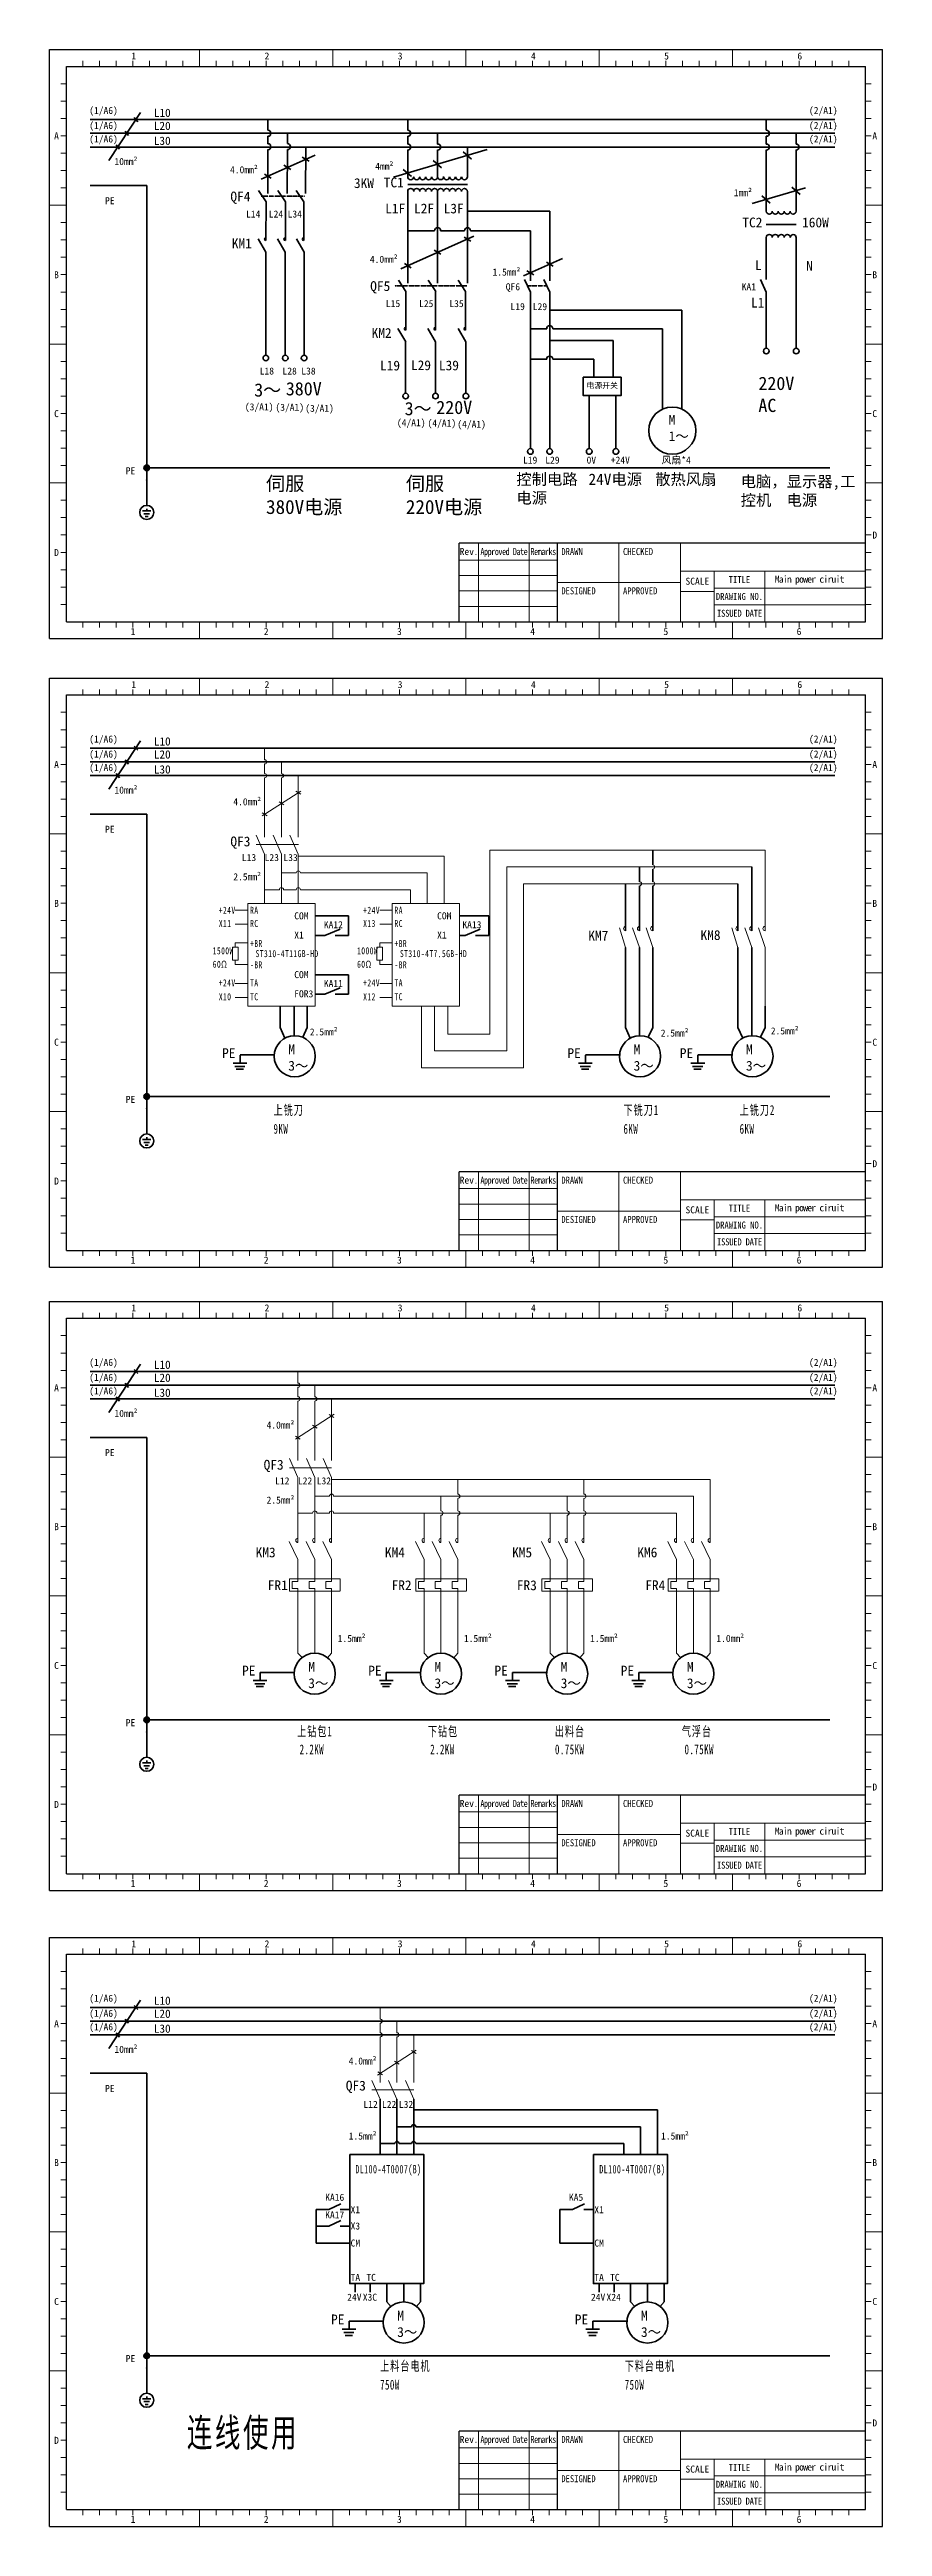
# Model space of a CAD drawing. Header units: millimetres. Extents: x 26 to 3546, y -73 to 3113.
# Drawn here: x 28 to 325, y 2230 to 3113 of the extents above; entities that cross this region are included whole.
import ezdxf

# ---------------------------------------------------------------- set-up
doc = ezdxf.new("R2010")
doc.units = ezdxf.units.MM
doc.header["$PDSIZE"] = -5
doc.linetypes.add('DOT2', pattern=[0.125, 0, -0.125])
doc.layers.get('0').update_dxf_attribs({"lineweight": 35})
for name, color, linetype, lineweight in [('图框', 7, 'Continuous', 30), ('尺寸线层', 3, 'Continuous', 18), ('粗实线层', 7, 'Continuous', 35), ('细实线层', 7, 'Continuous', 18)]:
    doc.layers.add(name, color=color, linetype=linetype, lineweight=lineweight)
doc.styles.add('GG', font='')
doc.styles.add('SLDTEXTSTYLE0', font='', dxfattribs={"width": 0.7})
doc.styles.add('宋体', font='')
doc.styles.add('标准', font='', dxfattribs={"width": 0.667})
doc.styles.add('样式 1', font='')
doc.styles.get('GG').set_extended_font_data('宋体')
doc.styles.get('SLDTEXTSTYLE0').set_extended_font_data('宋体')
doc.styles.get('宋体').set_extended_font_data('宋体')
doc.styles.get('标准').set_extended_font_data('宋体')
doc.styles.get('样式 1').set_extended_font_data('宋体')

msp = doc.modelspace()

# ---------------------------------------------------------------- texts
at = {"attachment_point": 1}
for s, insert, char_height, width in [('(1/A6)', (42.3, 3092.25), 2.5, 14.8092), ('(2/A1)', (298.94, 3092.25), 2.5, 14.8092), ('(1/A6)', (42.3, 3086.9), 2.5, 14.8092), ('(1/A6)', (42.3, 3082.08), 2.5, 14.8092), ('(2/A1)', (298.94, 3086.9), 2.5, 14.8092), ('(2/A1)', (298.94, 3082.08), 2.5, 14.8092), ('10mm²', (51.28, 3074.05), 2.5, 7.8919), ('4mm²', (144.26, 3072.36), 2.5, 7.8919), ('4.0mm²', (92.51, 3071.1), 2.5, 7.8919), ('PE', (47.94, 3060.08), 2.5, 6.7495), ('1mm²', (272.12, 3062.92), 2.5, 7.8919), ('4.0mm²', (142.37, 3039.18), 2.5, 7.8919), ('1.5mm²', (186.11, 3034.62), 2.5, 7.8919), ('QF6', (190.82, 3029.39), 2.5, 7.8919), ('KA1', (274.94, 3029.39), 2.5, 7.8919), ('L19', (192.52, 3022.32), 2.5, 7.8919), ('L29', (200.46, 3022.32), 2.5, 7.8919), ('电源开关', (219.61, 2993.95), 2, 11.7007), ('(3/A1)', (97.8, 2986.58), 2.5, 14.8092), ('(3/A1)', (108.7, 2986.43), 2.5, 14.8092), ('(3/A1)', (119.33, 2986.06), 2.5, 14.8092), ('(4/A1)', (152.02, 2980.93), 2.5, 14.8092), ('(4/A1)', (162.93, 2980.78), 2.5, 14.8092), ('(4/A1)', (173.55, 2980.41), 2.5, 14.8092), ('L19', (196.98, 2967.61), 2.5, 7.8919), ('L29', (204.91, 2967.61), 2.5, 7.8919), ('0V', (219.64, 2967.61), 2.5, 3.0549), ('+24V', (228.27, 2967.61), 2.5, 2.5897), ('风扇*4', (246.4, 2967.61), 2.5, 13.405), ('PE', (55.32, 2963.8), 2.5, 6.7495), ('(1/A6)', (42.3, 2868.16), 2.5, 14.8092), ('(1/A6)', (42.3, 2862.81), 2.5, 14.8092), ('(2/A1)', (298.94, 2868.16), 2.5, 14.8092), ('(2/A1)', (298.94, 2862.81), 2.5, 14.8092), ('(1/A6)', (42.3, 2857.98), 2.5, 14.8092), ('(2/A1)', (298.94, 2857.98), 2.5, 14.8092), ('10mm²', (51.28, 2849.96), 2.5, 7.8919), ('4.0mm²', (93.67, 2845.8), 2.5, 7.8919), ('PE', (47.94, 2835.99), 2.5, 6.7495), ('2.5mm²', (93.67, 2819.05), 2.5, 7.8919), ('COM', (115.4, 2805.12), 2.5, 7.8919), ('KA12', (125.96, 2801.97), 2.5, 7.8919), ('COM', (166.34, 2805.12), 2.5, 7.8919), ('KA13', (175.35, 2801.97), 2.5, 7.8919), ('X1', (115.4, 2798.29), 2.5, 7.8919), ('X1', (166.34, 2798.29), 2.5, 7.8919), ('COM', (115.4, 2784.17), 2.5, 7.8919), ('FOR3', (115.4, 2777.34), 2.5, 7.8919), ('KA11', (125.96, 2781.02), 2.5, 7.8919), ('2.5mm²', (120.96, 2763.75), 2.5, 7.8919), ('2.5mm²', (246.09, 2763.34), 2.5, 7.8919), ('2.5mm²', (285.32, 2764.11), 2.5, 7.8919), ('PE', (55.32, 2739.71), 2.5, 6.7495), ('(1/A6)', (42.3, 2645.95), 2.5, 14.8092), ('(1/A6)', (42.3, 2640.6), 2.5, 14.8092), ('(2/A1)', (298.94, 2645.95), 2.5, 14.8092), ('(2/A1)', (298.94, 2640.6), 2.5, 14.8092), ('(1/A6)', (42.3, 2635.77), 2.5, 14.8092), ('(2/A1)', (298.94, 2635.77), 2.5, 14.8092), ('10mm²', (51.28, 2627.75), 2.5, 7.8919), ('4.0mm²', (105.53, 2623.59), 2.5, 7.8919), ('PE', (47.94, 2613.78), 2.5, 6.7495), ('2.5mm²', (105.53, 2596.84), 2.5, 7.8919), ('1.5mm²', (130.9, 2547.53), 2.5, 7.8919), ('1.5mm²', (175.9, 2547.53), 2.5, 7.8919), ('1.5mm²', (220.9, 2547.53), 2.5, 7.8919), ('1.0mm²', (265.9, 2547.53), 2.5, 7.8919), ('PE', (55.32, 2517.5), 2.5, 6.7495), ('(1/A6)', (42.3, 2419.25), 2.5, 14.8092), ('(2/A1)', (298.94, 2419.25), 2.5, 14.8092), ('(1/A6)', (42.3, 2413.89), 2.5, 14.8092), ('(2/A1)', (298.94, 2413.89), 2.5, 14.8092), ('(1/A6)', (42.3, 2409.07), 2.5, 14.8092), ('(2/A1)', (298.94, 2409.07), 2.5, 14.8092), ('10mm²', (51.28, 2401.04), 2.5, 7.8919), ('PE', (47.94, 2387.08), 2.5, 6.7495), ('PE', (55.32, 2290.8), 2.5, 6.7495)]:
    msp.add_mtext(s, dxfattribs=dict(at, insert=insert, char_height=char_height, width=width))
at = {"color": 0, "width": 6.0443, "attachment_point": 1}
for s, insert, char_height in [('L10', (65.34, 3091.63), 2.94), ('L20', (65.34, 3086.98), 2.94), ('L30', (65.34, 3081.66), 2.94), ('L14', (98.22, 3055.32), 2.5), ('L24', (106.34, 3055.32), 2.5), ('L34', (113.04, 3055.32), 2.5), ('L15', (148.08, 3023.4), 2.5), ('L25', (159.92, 3023.4), 2.5), ('L35', (170.71, 3023.4), 2.5), ('L18', (103.1, 2999.35), 2.5), ('L28', (111.22, 2999.35), 2.5), ('L38', (117.92, 2999.35), 2.5), ('L10', (65.34, 2867.54), 2.94), ('L20', (65.34, 2862.89), 2.94), ('L30', (65.34, 2857.56), 2.94), ('L13', (96.73, 2825.92), 2.5), ('L23', (104.85, 2825.92), 2.5), ('L33', (111.55, 2825.92), 2.5), ('L10', (65.34, 2645.33), 2.94), ('L20', (65.34, 2640.68), 2.94), ('L30', (65.34, 2635.35), 2.94), ('L12', (108.59, 2603.71), 2.5), ('L22', (116.71, 2603.71), 2.5), ('L32', (123.41, 2603.71), 2.5), ('L10', (65.34, 2418.62), 2.94), ('L20', (65.34, 2413.97), 2.94), ('L30', (65.34, 2408.65), 2.94)]:
    msp.add_mtext(s, dxfattribs=dict(at, insert=insert, char_height=char_height))
at = {"linetype": 'ByBlock', "attachment_point": 1}
for s, width, insert, char_height, style in [('3KW', 6.5141, (136.68, 3066.84), 3.5, '宋体'), ('TC1', 6.5141, (147.32, 3067.07), 3.5, '宋体'), ('QF4', 6.5141, (92.63, 3062.06), 3.5, '宋体'), ('L1F', 6.5141, (147.84, 3057.8), 3.5, '宋体'), ('L2F', 6.5141, (158.12, 3057.8), 3.5, '宋体'), ('L3F', 6.5141, (168.67, 3057.8), 3.5, '宋体'), ('TC2', 6.5141, (275.18, 3052.82), 3.5, '宋体'), ('160W', 6.5141, (296.48, 3052.82), 3.5, '宋体'), ('KM1', 6.5141, (93.13, 3045.35), 3.5, '宋体'), ('L', 6.5141, (279.73, 3037.6), 3.5, '宋体'), ('QF5', 6.5141, (142.49, 3030.13), 3.5, '宋体'), ('N', 6.5141, (297.92, 3037.34), 3.5, '宋体'), ('L1', 6.5141, (278.26, 3024.23), 3.5, '宋体'), ('KM2', 6.5141, (142.98, 3013.43), 3.5, '宋体'), ('3～', 19.316, (101.12, 2993.71), 4.708, '宋体'), ('380V', 19.316, (112.39, 2994.13), 4.708, '宋体'), ('L19', 6.5141, (145.98, 3001.81), 3.5, '宋体'), ('L29', 6.5141, (157.02, 3001.91), 3.5, '宋体'), ('L39', 6.5141, (166.99, 3001.85), 3.5, '宋体'), ('220V AC', 19.316, (280.9, 2996.05), 4.708, '宋体'), ('3～', 19.316, (154.77, 2987.07), 4.708, '宋体'), ('220V', 19.316, (166.04, 2987.49), 4.708, '宋体'), ('M\\P1～', 19.316, (248.91, 2982.44), 3.5, '宋体'), ('控制电路\\P电源', 43.0085, (194.62, 2961.53), 4, '样式 1'), ('24V电源', 43.0085, (220.33, 2961.53), 4, '样式 1'), ('散热风扇', 43.0085, (244.12, 2961.53), 4, '样式 1'), ('QF3', 6.5141, (92.63, 2832.15), 3.5, '宋体'), ('KM7', 6.5141, (220.26, 2798.54), 3.5, '宋体'), ('KM8', 6.5141, (260.27, 2798.77), 3.5, '宋体'), ('QF3', 6.5141, (104.49, 2609.94), 3.5, '宋体'), ('KM3', 6.5141, (101.63, 2578.7), 3.5, '宋体'), ('KM4', 6.5141, (147.72, 2578.7), 3.5, '宋体'), ('KM5', 6.5141, (193.08, 2578.7), 3.5, '宋体'), ('KM6', 6.5141, (237.73, 2578.7), 3.5, '宋体'), ('FR1', 6.5141, (105.97, 2566.99), 3.5, '宋体'), ('FR2', 6.5141, (150.11, 2566.99), 3.5, '宋体'), ('FR3', 6.5141, (194.77, 2566.99), 3.5, '宋体'), ('FR4', 6.5141, (240.57, 2566.99), 3.5, '宋体')]:
    msp.add_mtext_dynamic_manual_height_columns(s, width=width, gutter_width=12.5, heights=[0], dxfattribs=dict(at, insert=insert, char_height=char_height, style=style))
at = {"linetype": 'DOT2', "attachment_point": 1, "style": '样式 1'}
for s, insert, char_height, width in [('伺服\\P380V电源', (105.34, 2960.48), 5, 34.3346), ('伺服\\P220V电源', (155.2, 2960.48), 5, 34.3346), ('电脑，显示器,工控机  电源 ', (274.6, 2960.73), 4, 46.1783)]:
    msp.add_mtext(s, dxfattribs=dict(at, insert=insert, char_height=char_height, width=width))
at = {"color": 0, "linetype": 'ByBlock', "char_height": 3.5, "attachment_point": 1, "style": '宋体'}
for s, width, insert in [('PE', 6.5141, (89.67, 2756.69)), ('M\\P3～', 19.316, (113.28, 2758.03)), ('PE', 6.5141, (212.81, 2756.69)), ('M\\P3～', 19.316, (236.43, 2758.03)), ('PE', 6.5141, (252.88, 2756.69)), ('M\\P3～', 19.316, (276.49, 2758.03)), ('PE', 6.5141, (96.8, 2536.56)), ('M\\P3～', 19.316, (120.41, 2537.9)), ('PE', 6.5141, (141.8, 2536.56)), ('M\\P3～', 19.316, (165.41, 2537.9)), ('PE', 6.5141, (186.8, 2536.56)), ('M\\P3～', 19.316, (210.41, 2537.9)), ('PE', 6.5141, (231.8, 2536.56)), ('M\\P3～', 19.316, (255.41, 2537.9))]:
    msp.add_mtext_dynamic_manual_height_columns(s, width=width, gutter_width=12.5, heights=[0], dxfattribs=dict(at, insert=insert))
at = {"color": 3, "char_height": 2.5, "attachment_point": 1}
for s, insert, width in [('4.0mm²', (134.83, 2396.89), 7.8919), ('L12', (140.07, 2381.43), 6.0443), ('L22', (146.69, 2381.43), 6.0443), ('L32', (152.71, 2381.43), 6.0443), ('1.5mm²', (134.83, 2370.14), 7.8919), ('1.5mm²', (246.2, 2370.14), 7.8919)]:
    msp.add_mtext(s, dxfattribs=dict(at, insert=insert, width=width))
at = {"color": 3, "linetype": 'ByBlock', "char_height": 3.5, "attachment_point": 1, "style": '宋体'}
for s, width, insert in [('QF3', 6.5141, (133.79, 2388.61)), ('PE', 6.5141, (128.52, 2305.27)), ('M\\P3～', 19.316, (152.13, 2306.6)), ('PE', 6.5141, (215.43, 2305.27)), ('M\\P3～', 19.316, (239.04, 2306.6))]:
    msp.add_mtext_dynamic_manual_height_columns(s, width=width, gutter_width=12.5, heights=[0], dxfattribs=dict(at, insert=insert))
at = {"color": 3, "char_height": 2.5, "width": 6.5784, "attachment_point": 1, "style": '样式 1'}
for s, insert in [('KA16', (126.44, 2348.3)), ('KA17', (126.44, 2342.04)), ('X1', (135.49, 2343.88)), ('KA5', (213.35, 2348.3)), ('X1', (222.4, 2343.88)), ('X3', (135.49, 2338.07)), ('CM', (135.49, 2331.99)), ('CM', (222.4, 2331.99)), ('TA', (135.49, 2319.75)), ('TC', (141.11, 2319.75)), ('TA', (222.4, 2319.75)), ('TC', (228.02, 2319.75)), ('24V', (134.28, 2312.68)), ('X3C', (139.84, 2312.68)), ('24V', (221.19, 2312.68)), ('X24', (226.74, 2312.68))]:
    msp.add_mtext(s, dxfattribs=dict(at, insert=insert))
at = {"layer": '图框', "lineweight": 15, "char_height": 2.5, "style": 'SLDTEXTSTYLE0'}
for s, insert, width, attachment_point in [('{\\W1;1}', (58.17, 3111.66), 2.0278, 2), ('{\\W1;2}', (105.67, 3111.66), 2.75, 2), ('{\\W1;3}', (153.16, 3111.66), 2.6944, 2), ('{\\W1;4}', (200.66, 3111.66), 3.0556, 2), ('{\\W1;5}', (248.16, 3111.66), 2.6944, 2), ('{\\W1;6}', (295.66, 3111.66), 2.8333, 2), ('{\\W1;A}', (30.63, 3083.17), 3.3611, 2), ('{\\W1;A}', (322.39, 3083.17), 3.3611, 2), ('{\\W1;B}', (30.63, 3033.67), 3.1944, 2), ('{\\W1;B}', (322.39, 3033.67), 3.1944, 2), ('{\\W1;C}', (30.63, 2984.17), 3.0833, 2), ('{\\W1;C}', (322.39, 2984.17), 3.0833, 2), ('{\\W1;D}', (322.39, 2940.86), 3.1111, 2), ('{\\W1;D}', (30.63, 2934.67), 3.1111, 2), ('{\\W1;Rev\\W0.7;.}', (177.65, 2934.99), 11.3306, 2), ('{\\W0.8;\\T0.9;Approved Date}', (190.15, 2934.99), 33.1867, 2), ('{\\W0.8;\\T0.9;Remarks}', (204.15, 2934.99), 17.5822, 2), ('{\\W0.9;DRAWN}', (210.63, 2934.99), 15.775, 1), ('{\\W0.9;CHECKED}', (232.63, 2934.99), 21.975, 1), ('{\\W1;SCALE}', (259.15, 2924.42), 17.25, 2), ('{\\W0.9;TITLE}', (274.15, 2924.99), 15.625, 2), ('{\\W0.9;DESIGNED}', (210.63, 2920.99), 25.2, 1), ('{\\W0.9;APPROVED}', (232.63, 2920.99), 25.325, 1), ('{\\W0.9;DRAWING NO.}', (274.15, 2918.99), 33, 2), ('{\\W1;1}', (57.89, 2906.49), 2.0278, 2), ('{\\W1;2}', (105.39, 2906.49), 2.75, 2), ('{\\W1;3}', (152.89, 2906.49), 2.6944, 2), ('{\\W1;4}', (200.39, 2906.49), 3.0556, 2), ('{\\W1;5}', (247.89, 2906.49), 2.6944, 2), ('{\\W0.9;\\T0.95;ISSUED DATE}', (274.15, 2912.99), 32.8, 2), ('{\\W1;6}', (295.39, 2906.49), 2.8333, 2), ('{\\W1;1}', (58.17, 2887.57), 2.0278, 2), ('{\\W1;2}', (105.67, 2887.57), 2.75, 2), ('{\\W1;3}', (153.16, 2887.57), 2.6944, 2), ('{\\W1;4}', (200.66, 2887.57), 3.0556, 2), ('{\\W1;5}', (248.16, 2887.57), 2.6944, 2), ('{\\W1;6}', (295.66, 2887.57), 2.8333, 2), ('{\\W1;A}', (30.63, 2859.08), 3.3611, 2), ('{\\W1;A}', (322.39, 2859.08), 3.3611, 2), ('{\\W1;B}', (30.63, 2809.58), 3.1944, 2), ('{\\W1;B}', (322.39, 2809.58), 3.1944, 2), ('{\\W1;C}', (30.63, 2760.08), 3.0833, 2), ('{\\W1;C}', (322.39, 2760.08), 3.0833, 2), ('{\\W1;Rev\\W0.7;.}', (177.65, 2710.9), 11.3306, 2), ('{\\W0.8;\\T0.9;Approved Date}', (190.15, 2710.9), 33.1867, 2), ('{\\W0.8;\\T0.9;Remarks}', (204.15, 2710.9), 17.5822, 2), ('{\\W0.9;DRAWN}', (210.63, 2710.9), 15.775, 1), ('{\\W0.9;CHECKED}', (232.63, 2710.9), 21.975, 1), ('{\\W1;D}', (322.39, 2716.76), 3.1111, 2), ('{\\W1;D}', (30.63, 2710.58), 3.1111, 2), ('{\\W0.9;DESIGNED}', (210.63, 2696.9), 25.2, 1), ('{\\W0.9;APPROVED}', (232.63, 2696.9), 25.325, 1), ('{\\W1;SCALE}', (259.15, 2700.32), 17.25, 2), ('{\\W0.9;DRAWING NO.}', (274.15, 2694.9), 33, 2), ('{\\W0.9;TITLE}', (274.15, 2700.9), 15.625, 2), ('{\\W0.9;\\T0.95;ISSUED DATE}', (274.15, 2688.9), 32.8, 2), ('{\\W1;1}', (57.89, 2682.4), 2.0278, 2), ('{\\W1;2}', (105.39, 2682.4), 2.75, 2), ('{\\W1;3}', (152.89, 2682.4), 2.6944, 2), ('{\\W1;4}', (200.39, 2682.4), 3.0556, 2), ('{\\W1;5}', (247.89, 2682.4), 2.6944, 2), ('{\\W1;6}', (295.39, 2682.4), 2.8333, 2), ('{\\W1;1}', (58.17, 2665.36), 2.0278, 2), ('{\\W1;2}', (105.67, 2665.36), 2.75, 2), ('{\\W1;3}', (153.16, 2665.36), 2.6944, 2), ('{\\W1;4}', (200.66, 2665.36), 3.0556, 2), ('{\\W1;5}', (248.16, 2665.36), 2.6944, 2), ('{\\W1;6}', (295.66, 2665.36), 2.8333, 2), ('{\\W1;A}', (30.63, 2636.87), 3.3611, 2), ('{\\W1;A}', (322.39, 2636.87), 3.3611, 2), ('{\\W1;B}', (30.63, 2587.37), 3.1944, 2), ('{\\W1;B}', (322.39, 2587.37), 3.1944, 2), ('{\\W1;C}', (30.63, 2537.87), 3.0833, 2), ('{\\W1;C}', (322.39, 2537.87), 3.0833, 2), ('{\\W1;D}', (322.39, 2494.55), 3.1111, 2), ('{\\W1;D}', (30.63, 2488.37), 3.1111, 2), ('{\\W1;Rev\\W0.7;.}', (177.65, 2488.69), 11.3306, 2), ('{\\W0.8;\\T0.9;Approved Date}', (190.15, 2488.69), 33.1867, 2), ('{\\W0.8;\\T0.9;Remarks}', (204.15, 2488.69), 17.5822, 2), ('{\\W0.9;DRAWN}', (210.63, 2488.69), 15.775, 1), ('{\\W0.9;CHECKED}', (232.63, 2488.69), 21.975, 1), ('{\\W0.9;DESIGNED}', (210.63, 2474.69), 25.2, 1), ('{\\W0.9;APPROVED}', (232.63, 2474.69), 25.325, 1), ('{\\W1;SCALE}', (259.15, 2478.11), 17.25, 2), ('{\\W0.9;DRAWING NO.}', (274.15, 2472.69), 33, 2), ('{\\W0.9;TITLE}', (274.15, 2478.69), 15.625, 2), ('{\\W0.9;\\T0.95;ISSUED DATE}', (274.15, 2466.69), 32.8, 2), ('{\\W1;1}', (57.89, 2460.19), 2.0278, 2), ('{\\W1;2}', (105.39, 2460.19), 2.75, 2), ('{\\W1;3}', (152.89, 2460.19), 2.6944, 2), ('{\\W1;4}', (200.39, 2460.19), 3.0556, 2), ('{\\W1;5}', (247.89, 2460.19), 2.6944, 2), ('{\\W1;6}', (295.39, 2460.19), 2.8333, 2), ('{\\W1;1}', (58.17, 2438.66), 2.0278, 2), ('{\\W1;2}', (105.67, 2438.66), 2.75, 2), ('{\\W1;3}', (153.16, 2438.66), 2.6944, 2), ('{\\W1;4}', (200.66, 2438.66), 3.0556, 2), ('{\\W1;5}', (248.16, 2438.66), 2.6944, 2), ('{\\W1;6}', (295.66, 2438.66), 2.8333, 2), ('{\\W1;A}', (30.63, 2410.16), 3.3611, 2), ('{\\W1;A}', (322.39, 2410.16), 3.3611, 2), ('{\\W1;B}', (30.63, 2360.66), 3.1944, 2), ('{\\W1;B}', (322.39, 2360.66), 3.1944, 2), ('{\\W1;C}', (30.63, 2311.16), 3.0833, 2), ('{\\W1;C}', (322.39, 2311.16), 3.0833, 2), ('{\\W1;D}', (30.63, 2261.66), 3.1111, 2), ('{\\W1;Rev\\W0.7;.}', (177.65, 2261.98), 11.3306, 2), ('{\\W0.8;\\T0.9;Approved Date}', (190.15, 2261.98), 33.1867, 2), ('{\\W0.8;\\T0.9;Remarks}', (204.15, 2261.98), 17.5822, 2), ('{\\W0.9;DRAWN}', (210.63, 2261.98), 15.775, 1), ('{\\W0.9;CHECKED}', (232.63, 2261.98), 21.975, 1), ('{\\W1;D}', (322.39, 2267.85), 3.1111, 2), ('{\\W0.9;TITLE}', (274.15, 2251.98), 15.625, 2), ('{\\W0.9;DESIGNED}', (210.63, 2247.98), 25.2, 1), ('{\\W0.9;APPROVED}', (232.63, 2247.98), 25.325, 1), ('{\\W1;SCALE}', (259.15, 2251.41), 17.25, 2), ('{\\W0.9;DRAWING NO.}', (274.15, 2245.98), 33, 2), ('{\\W0.9;\\T0.95;ISSUED DATE}', (274.15, 2239.98), 32.8, 2), ('{\\W1;1}', (57.89, 2233.48), 2.0278, 2), ('{\\W1;2}', (105.39, 2233.48), 2.75, 2), ('{\\W1;3}', (152.89, 2233.48), 2.6944, 2), ('{\\W1;4}', (200.39, 2233.48), 3.0556, 2), ('{\\W1;5}', (247.89, 2233.48), 2.6944, 2), ('{\\W1;6}', (295.39, 2233.48), 2.8333, 2)]:
    msp.add_mtext(s, dxfattribs=dict(at, insert=insert, width=width, attachment_point=attachment_point))
at = {"layer": '尺寸线层', "color": 0, "lineweight": 15, "attachment_point": 1, "line_spacing_factor": 1.15057, "style": '标准'}
for s, insert, char_height, width in [('\\T1.1;+24V', (88.5, 2807.13), 2.5, 2.6188), ('\\T1.1;X11', (88.5, 2802.41), 2.5, 2.6188), ('\\T1.1;RA', (99.66, 2807.13), 2.5, 2.6188), ('\\T1.1;RC', (99.66, 2802.41), 2.5, 2.6188), ('\\T1.1;+24V', (139.98, 2807.13), 2.5, 2.6188), ('\\T1.1;X13', (139.98, 2802.41), 2.5, 2.6188), ('\\T1.1;RA', (151.14, 2807.13), 2.5, 2.6188), ('\\T1.1;RC', (151.14, 2802.41), 2.5, 2.6188), ('\\T1.1;1500W 60Ω', (86.33, 2792.68), 2.5, 8.4077), ('\\T1.1;+BR', (99.66, 2795.24), 2.5, 2.6188), ('\\T1.1;1000W 60Ω', (137.81, 2792.68), 2.5, 8.4077), ('\\T1.1;+BR', (151.14, 2795.24), 2.5, 2.6188), ('\\T1.1;-BR', (99.66, 2787.66), 2.5, 2.6188), ('\\T1.1;-BR', (151.14, 2787.66), 2.5, 2.6188), ('\\T1.1;+24V', (88.5, 2781.25), 2.5, 2.6188), ('\\T1.1;X10', (88.5, 2776.29), 2.5, 2.6188), ('\\T1.1;TA', (99.66, 2781.25), 2.5, 2.6188), ('\\T1.1;TC', (99.66, 2776.29), 2.5, 2.6188), ('\\T1.1;+24V', (139.98, 2781.25), 2.5, 2.6188), ('\\T1.1;X12', (139.98, 2776.29), 2.5, 2.6188), ('\\T1.1;TA', (151.14, 2781.25), 2.5, 2.6188), ('\\T1.1;TC', (151.14, 2776.29), 2.5, 2.6188), ('\\T1.1;2.2KW', (117.31, 2508.48), 3.5, 9.3036), ('\\T1.1;2.2KW', (163.86, 2508.48), 3.5, 9.3036), ('\\T1.1;0.75KW', (208.37, 2508.48), 3.5, 9.3036), ('\\T1.1;0.75KW', (254.57, 2508.48), 3.5, 9.3036)]:
    msp.add_mtext(s, dxfattribs=dict(at, insert=insert, char_height=char_height, width=width))
at = {"layer": '尺寸线层', "color": 0, "attachment_point": 1, "line_spacing_factor": 1.15057, "style": '标准'}
for s, insert, char_height, width in [('\\T1.1;ST310-4T11GB-HD', (101.62, 2791.65), 2.5, 20.9375), ('\\T1.1;ST310-4T7.5GB-HD', (153.09, 2791.65), 2.5, 20.9375), ('\\T1.1;上钻包1', (116.42, 2514.93), 3.5, 18.4465), ('\\T1.1;下钻包', (163.04, 2514.93), 3.5, 18.4465), ('\\T1.1;出料台', (208.31, 2514.93), 3.5, 18.4465), ('\\T1.1;气浮台', (253.58, 2514.93), 3.5, 18.4465)]:
    msp.add_mtext(s, dxfattribs=dict(at, insert=insert, char_height=char_height, width=width))
at = {"layer": '尺寸线层', "lineweight": 15, "char_height": 3.5, "width": 28.841, "attachment_point": 1, "line_spacing_factor": 1.15057, "style": '标准'}
for s, insert in [('\\T1.1;{\\C0;上铣刀\\P9KW}', (108.02, 2736.41)), ('\\T1.1;{\\C0;下铣刀1\\P6KW}', (232.8, 2736.41)), ('\\T1.1;{\\C0;上铣刀2\\P6KW}', (274.21, 2736.41))]:
    msp.add_mtext(s, dxfattribs=dict(at, insert=insert))
at = {"layer": '尺寸线层', "color": 3, "attachment_point": 1, "line_spacing_factor": 1.15057, "style": '标准'}
for s, insert, char_height, width in [('\\T1.1;DL100-4T0007(B)', (137.19, 2358.57), 3, 17.8894), ('\\T1.1;DL100-4T0007(B)', (224.17, 2358.57), 3, 17.8894), ('\\T1.1;连线使用', (77.1, 2268.16), 10, 53.437)]:
    msp.add_mtext(s, dxfattribs=dict(at, insert=insert, char_height=char_height, width=width))
at = {"layer": '尺寸线层', "color": 3, "lineweight": 15, "char_height": 3.5, "width": 28.841, "attachment_point": 1, "line_spacing_factor": 1.15057, "style": '标准'}
for s, insert in [('\\T1.1;{\\C0;上料台电机\\P750W}', (146.02, 2288.7)), ('\\T1.1;{\\C0;下料台电机\\P750W}', (233.23, 2288.7))]:
    msp.add_mtext(s, dxfattribs=dict(at, insert=insert))
at = {"layer": '细实线层', "char_height": 2.5, "width": 40.6456, "attachment_point": 1, "style": 'GG'}
for insert in [(286.76, 2925.14), (286.76, 2701.05), (286.76, 2478.84), (286.76, 2252.14)]:
    msp.add_mtext('{\\T0.85;Main power ciruit}', dxfattribs=dict(at, insert=insert))

# ---------------------------------------------------------------- hatches: boundary and pattern name
h = msp.add_hatch(color=256)
edge = h.paths.add_edge_path(flags=0)
edge.add_arc((62.8, 2963.58), 1, 0, 360)
h = msp.add_hatch(color=256)
edge = h.paths.add_edge_path(flags=0)
edge.add_arc((62.8, 2739.49), 1, 0, 360)
h = msp.add_hatch(color=256)
edge = h.paths.add_edge_path(flags=0)
edge.add_arc((62.8, 2517.28), 1, 0, 360)
h = msp.add_hatch(color=256)
edge = h.paths.add_edge_path(flags=0)
edge.add_arc((62.8, 2290.57), 1, 0, 360)

# ---------------------------------------------------------------- linework, layer by layer
at = {"color": 0}
for p, q in [((42.62, 3087.76), (75.12, 3087.76)), ((42.62, 3082.86), (75.12, 3082.86)), ((117.48, 3087.76), (308.17, 3087.76)), ((117.48, 3082.86), (308.17, 3082.86)), ((42.62, 3077.96), (75.12, 3077.96)), ((117.23, 3077.96), (308.17, 3077.96)), ((42.62, 2863.67), (75.12, 2863.67)), ((117.48, 2863.67), (308.17, 2863.67)), ((42.62, 2858.77), (75.12, 2858.77)), ((42.62, 2853.87), (75.12, 2853.87)), ((117.23, 2853.87), (308.17, 2853.87)), ((117.48, 2858.77), (308.17, 2858.77)), ((42.62, 2641.46), (75.12, 2641.46)), ((117.48, 2641.46), (308.17, 2641.46)), ((42.62, 2636.56), (75.12, 2636.56)), ((42.62, 2631.66), (75.12, 2631.66)), ((117.23, 2631.66), (308.17, 2631.66)), ((117.48, 2636.56), (308.17, 2636.56)), ((42.62, 2414.76), (75.12, 2414.76)), ((117.48, 2414.76), (308.17, 2414.76)), ((42.62, 2409.86), (75.12, 2409.86)), ((42.62, 2404.96), (75.12, 2404.96)), ((117.23, 2404.96), (308.17, 2404.96)), ((117.48, 2409.86), (308.17, 2409.86))]:
    msp.add_line(p, q, dxfattribs=at)
for p, q in [((60.63, 3090.31), (49.3, 3073.12)), ((55.13, 3083.58), (56.35, 3082.09)), ((58.36, 3088.48), (59.58, 3086.99)), ((117.48, 3087.76), (75.12, 3087.76)), ((117.48, 3082.86), (75.12, 3082.86)), ((106.01, 3083.93), (106.01, 3087.76)), ((106.01, 3079.15), (106.01, 3081.8)), ((112.94, 3079.16), (112.94, 3082.86)), ((155.87, 3083.93), (155.87, 3087.76)), ((155.87, 3079.03), (155.87, 3081.8)), ((166.51, 3079.03), (166.51, 3082.86)), ((283.72, 3083.93), (283.72, 3087.76)), ((283.72, 3079.03), (283.72, 3081.8)), ((294.37, 3079.03), (294.37, 3082.86)), ((51.9, 3078.68), (53.12, 3077.19)), ((117.23, 3077.96), (75.12, 3077.96)), ((122.81, 3075.11), (103.55, 3066.5)), ((118.28, 3074.36), (120.7, 3072.89)), ((150.84, 3067.2), (184.24, 3077.03)), ((164.91, 3073.1), (167.89, 3070.52)), ((175.58, 3076.24), (178.55, 3073.66)), ((62.8, 3064.25), (42.62, 3064.25)), ((62.8, 2950.21), (62.8, 3064.25)), ((104.8, 3068.33), (107.22, 3066.87)), ((111.73, 3071.43), (114.15, 3069.97)), ((154.27, 3069.97), (157.24, 3067.39)), ((102.67, 3062.4), (105.34, 3058.4)), ((105.34, 3058.4), (105.33, 3044.6)), ((106.01, 3063.87), (106.01, 3063.87)), ((109.59, 3062.4), (112.25, 3058.4)), ((112.23, 3058.4), (112.23, 3044.61)), ((116.13, 3062.4), (118.8, 3058.4)), ((118.78, 3058.44), (118.78, 3044.61)), ((278.7, 3057.77), (297.71, 3063.36)), ((282.13, 3060.54), (285.1, 3057.96)), ((292.77, 3063.67), (295.74, 3061.09)), ((165.46, 3048.11), (155.87, 3048.11)), ((176.11, 3048.11), (167.6, 3048.11)), ((177.17, 3055.04), (206.54, 3055.04)), ((178.24, 3048.11), (199.61, 3048.11)), ((199.61, 3048.11), (199.61, 3030.25)), ((206.54, 3055.04), (206.54, 3030.25)), ((179.44, 3046.21), (153.41, 3034.57)), ((165.31, 3041.17), (167.73, 3039.71)), ((175.96, 3045.82), (178.39, 3044.35)), ((211.05, 3038.22), (197.14, 3032)), ((152.53, 3030.48), (155.2, 3026.48)), ((154.66, 3036.41), (157.08, 3034.94)), ((155.87, 3031.94), (155.87, 3031.94)), ((163.17, 3030.48), (165.84, 3026.48)), ((173.81, 3030.48), (176.48, 3026.48)), ((199.61, 3026.25), (197.53, 3030.7)), ((198.39, 3033.83), (200.82, 3032.37)), ((206.48, 3026.25), (204.41, 3030.7)), ((205.32, 3036.93), (207.75, 3035.47)), ((283.72, 3026.25), (281.65, 3030.7)), ((155.2, 3026.48), (155.19, 3012.68)), ((165.81, 3026.48), (165.81, 3012.68)), ((176.45, 3026.51), (176.45, 3012.68)), ((199.61, 3026.25), (199.61, 2970.44)), ((206.48, 3026.25), (206.48, 2970.44)), ((283.72, 3026.25), (283.72, 3006.23)), ((205.42, 3013.17), (199.61, 3013.17)), ((206.48, 3019.84), (253.61, 3019.84)), ((207.55, 3013.17), (246.73, 3013.17)), ((246.73, 3013.17), (246.73, 2984.56)), ((253.61, 3019.84), (253.61, 2984.56)), ((205.42, 3002.35), (199.61, 3002.35)), ((206.48, 3009.02), (229.09, 3009.02)), ((207.55, 3002.35), (222.21, 3002.35)), ((222.21, 3002.35), (222.21, 2995.89)), ((229.09, 3009.02), (229.09, 2995.89)), ((220.59, 2989.36), (220.59, 2970.44)), ((230.1, 2989.36), (230.1, 2970.44)), ((62.8, 2963.58), (306.4, 2963.58)), ((61.3, 2948.21), (64.3, 2948.21)), ((61.8, 2947.21), (63.8, 2947.21)), ((62.3, 2946.21), (63.3, 2946.21)), ((62.8, 2948.21), (62.8, 2949.01)), ((60.63, 2866.22), (49.3, 2849.03)), ((58.36, 2864.39), (59.58, 2862.9)), ((117.48, 2863.67), (75.12, 2863.67)), ((51.9, 2854.59), (53.12, 2853.1)), ((55.13, 2859.49), (56.35, 2858)), ((117.48, 2858.77), (75.12, 2858.77)), ((117.23, 2853.87), (75.12, 2853.87)), ((62.8, 2840.16), (42.62, 2840.16)), ((62.8, 2726.12), (62.8, 2840.16)), ((134.79, 2803.83), (122.87, 2803.83)), ((126.35, 2796.85), (131.77, 2799.16)), ((134.79, 2803.83), (134.79, 2796.85)), ((184.77, 2803.83), (174.33, 2803.83)), ((176.32, 2796.85), (181.74, 2799.16)), ((184.77, 2803.83), (184.77, 2796.85)), ((126.35, 2796.85), (122.87, 2796.85)), ((134.79, 2796.85), (130.05, 2796.85)), ((176.32, 2796.85), (174.33, 2796.85)), ((184.77, 2796.85), (180.02, 2796.85)), ((134.79, 2782.88), (122.87, 2782.88)), ((134.79, 2782.88), (134.79, 2775.9)), ((126.35, 2775.9), (122.87, 2775.9)), ((126.35, 2775.9), (131.77, 2778.21)), ((134.79, 2775.9), (130.05, 2775.9)), ((62.8, 2739.49), (306.4, 2739.49)), ((61.3, 2724.12), (64.3, 2724.12)), ((61.8, 2723.12), (63.8, 2723.12)), ((62.3, 2722.12), (63.3, 2722.12)), ((62.8, 2724.12), (62.8, 2724.92)), ((60.63, 2644.01), (49.3, 2626.82)), ((58.36, 2642.18), (59.58, 2640.69)), ((117.48, 2641.46), (75.12, 2641.46)), ((51.9, 2632.38), (53.12, 2630.89)), ((55.13, 2637.28), (56.35, 2635.79)), ((117.48, 2636.56), (75.12, 2636.56)), ((117.23, 2631.66), (75.12, 2631.66)), ((62.8, 2617.95), (42.62, 2617.95)), ((62.8, 2503.91), (62.8, 2617.95)), ((62.8, 2517.28), (306.4, 2517.28)), ((61.3, 2501.91), (64.3, 2501.91)), ((61.8, 2500.91), (63.8, 2500.91)), ((62.3, 2499.91), (63.3, 2499.91)), ((62.8, 2501.91), (62.8, 2502.71)), ((60.63, 2417.31), (49.3, 2400.11)), ((58.36, 2415.48), (59.58, 2413.98)), ((117.48, 2414.76), (75.12, 2414.76)), ((51.9, 2405.68), (53.12, 2404.18)), ((55.13, 2410.58), (56.35, 2409.08)), ((117.48, 2409.86), (75.12, 2409.86)), ((117.23, 2404.96), (75.12, 2404.96)), ((62.8, 2391.25), (42.62, 2391.25)), ((62.8, 2277.21), (62.8, 2391.25)), ((62.8, 2290.57), (306.4, 2290.57)), ((61.3, 2275.21), (64.3, 2275.21)), ((61.8, 2274.21), (63.8, 2274.21)), ((62.3, 2273.21), (63.3, 2273.21)), ((62.8, 2275.21), (62.8, 2276.01))]:
    msp.add_line(p, q)
at = {"linetype": 'ByBlock'}
for p, q in [((106.01, 3077.02), (106.01, 3061.39)), ((112.95, 3077.03), (112.93, 3061.39)), ((119.5, 3077.96), (119.47, 3061.39)), ((155.87, 3076.9), (155.87, 3067.38)), ((166.51, 3067.39), (166.51, 3076.9)), ((177.17, 3067.37), (177.17, 3077.96)), ((283.72, 3076.9), (283.72, 3055.08)), ((294.37, 3055.09), (294.37, 3076.9)), ((155.86, 3064.54), (177.18, 3064.54)), ((155.87, 3062.12), (155.87, 3045.09)), ((166.53, 3062.11), (166.53, 3045.08)), ((177.17, 3062.11), (177.17, 3045.09)), ((283.72, 3050.28), (294.38, 3050.28)), ((105.28, 3040.48), (102.53, 3045.24)), ((105.27, 3040.47), (105.27, 3003.74)), ((112.22, 3040.49), (109.46, 3045.24)), ((112.2, 3040.47), (112.2, 3003.74)), ((118.95, 3040.47), (116.19, 3045.22)), ((118.93, 3040.47), (118.93, 3003.74)), ((155.87, 3045.09), (155.87, 3029.47)), ((166.53, 3045.11), (166.51, 3029.47)), ((177.17, 3046.04), (177.15, 3029.47)), ((283.72, 3045.72), (283.72, 3030.7)), ((294.39, 3045.7), (294.39, 3006.23)), ((155.14, 3008.56), (152.38, 3013.31)), ((165.8, 3008.56), (163.04, 3013.32)), ((176.62, 3008.54), (173.86, 3013.3)), ((155.13, 3008.54), (155.13, 2990.18)), ((165.78, 3008.54), (165.78, 2990.18)), ((176.6, 3008.54), (176.6, 2990.18))]:
    msp.add_line(p, q, dxfattribs=at)
at = {"linetype": 'DOT2'}
for p, q in [((119.21, 3060.4), (103.49, 3060.4)), ((176.89, 3028.48), (151.23, 3028.48)), ((205.45, 3028.48), (198.57, 3028.48))]:
    msp.add_line(p, q, dxfattribs=at)
at = {"color": 0, "linetype": 'ByBlock'}
for p, q in [((243.22, 2827.3), (243.22, 2822.05)), ((238.51, 2821.3), (238.51, 2816.05)), ((243.22, 2820.55), (243.22, 2816.05)), ((278.57, 2821.3), (278.57, 2798.59)), ((233.56, 2815.3), (233.56, 2798.59)), ((238.51, 2814.55), (238.51, 2798.59)), ((243.22, 2814.55), (243.22, 2798.59)), ((273.62, 2815.3), (273.62, 2798.59)), ((233.56, 2792.59), (233.56, 2764.09)), ((238.51, 2792.59), (238.51, 2761.15)), ((243.22, 2792.59), (243.22, 2764.09)), ((273.62, 2792.59), (273.62, 2764.09)), ((278.57, 2792.59), (278.57, 2761.15)), ((110.41, 2771.73), (110.41, 2764.09)), ((110.41, 2764.09), (112.1, 2760.28)), ((115.37, 2771.73), (115.37, 2761.15)), ((120.07, 2764.09), (118.44, 2760.57)), ((120.07, 2771.73), (120.07, 2764.09)), ((233.56, 2764.09), (235.24, 2760.28)), ((243.22, 2764.09), (241.58, 2760.57)), ((273.62, 2764.09), (275.31, 2760.28)), ((283.28, 2764.09), (281.64, 2760.57)), ((283.28, 2771.73), (283.28, 2764.09)), ((93.63, 2751.4), (98.54, 2751.4)), ((94.19, 2750.22), (97.84, 2750.22)), ((94.71, 2749.22), (97.29, 2749.22)), ((96.09, 2751.4), (96.09, 2754.26)), ((108.54, 2754.31), (96.1, 2754.31)), ((216.78, 2751.4), (221.68, 2751.4)), ((217.33, 2750.22), (220.98, 2750.22)), ((217.86, 2749.22), (220.43, 2749.22)), ((219.23, 2751.4), (219.23, 2754.26)), ((231.68, 2754.31), (219.24, 2754.31)), ((256.84, 2751.4), (261.75, 2751.4)), ((257.39, 2750.22), (261.04, 2750.22)), ((257.92, 2749.22), (260.5, 2749.22)), ((259.29, 2751.4), (259.29, 2754.26)), ((271.75, 2754.31), (259.31, 2754.31)), ((100.77, 2531.27), (105.67, 2531.27)), ((101.32, 2530.09), (104.97, 2530.09)), ((101.84, 2529.09), (104.42, 2529.09)), ((103.22, 2531.27), (103.22, 2534.14)), ((115.67, 2534.18), (103.23, 2534.18)), ((145.77, 2531.27), (150.67, 2531.27)), ((146.32, 2530.09), (149.97, 2530.09)), ((146.84, 2529.09), (149.42, 2529.09)), ((148.22, 2531.27), (148.22, 2534.14)), ((160.67, 2534.18), (148.23, 2534.18)), ((190.77, 2531.27), (195.67, 2531.27)), ((191.32, 2530.09), (194.97, 2530.09)), ((191.84, 2529.09), (194.42, 2529.09)), ((193.22, 2531.27), (193.22, 2534.14)), ((205.67, 2534.18), (193.23, 2534.18)), ((235.77, 2531.27), (240.67, 2531.27)), ((236.32, 2530.09), (239.97, 2530.09)), ((236.84, 2529.09), (239.42, 2529.09)), ((238.22, 2531.27), (238.22, 2534.14)), ((250.67, 2534.18), (238.23, 2534.18))]:
    msp.add_line(p, q, dxfattribs=at)
at = {"color": 3, "linetype": 'ByBlock'}
for p, q in [((132.48, 2299.98), (137.39, 2299.98)), ((133.03, 2298.8), (136.68, 2298.8)), ((133.56, 2297.79), (136.14, 2297.79)), ((134.93, 2299.98), (134.93, 2302.84)), ((147.39, 2302.89), (134.95, 2302.89)), ((219.39, 2299.98), (224.29, 2299.98)), ((219.94, 2298.8), (223.59, 2298.8)), ((220.47, 2297.79), (223.04, 2297.79)), ((221.84, 2299.98), (221.84, 2302.84)), ((234.3, 2302.89), (221.86, 2302.89))]:
    msp.add_line(p, q, dxfattribs=at)
msp.add_lwpolyline([(218.43, 2995.89), (231.97, 2995.89), (231.97, 2989.36), (218.43, 2989.36)], close=True)
for centre, radius in [((105.27, 3002.74), 1), ((112.2, 3002.74), 1), ((118.93, 3002.74), 1), ((283.72, 3005.23), 1), ((294.39, 3005.23), 1), ((155.13, 2989.18), 1), ((165.78, 2989.18), 1), ((176.6, 2989.18), 1), ((250.21, 2976.85), 8.41), ((199.61, 2969.44), 1), ((206.48, 2969.44), 1), ((220.59, 2969.44), 1), ((230.1, 2969.44), 1), ((62.8, 2963.58), 1), ((62.8, 2947.71), 2.5), ((62.8, 2739.49), 1), ((62.8, 2723.62), 2.5), ((62.8, 2517.28), 1), ((62.8, 2501.41), 2.5), ((62.8, 2290.57), 1), ((62.8, 2274.71), 2.5)]:
    msp.add_circle(centre, radius)
at = {"color": 0, "linetype": 'ByBlock'}
for centre in [(115.58, 2753.83), (238.72, 2753.83), (278.79, 2753.83), (122.71, 2533.7), (167.71, 2533.7), (212.71, 2533.7), (257.71, 2533.7)]:
    msp.add_circle(centre, 7.33, dxfattribs=at)
at = {"color": 3, "linetype": 'ByBlock'}
for centre in [(154.43, 2302.41), (241.33, 2302.41)]:
    msp.add_circle(centre, 7.33, dxfattribs=at)
at = {"linetype": 'ByBlock'}
for centre, radius, start, end in [((106.01, 3082.86), 1.07, 270, 90), ((155.87, 3082.87), 1.07, 270, 90), ((283.72, 3082.87), 1.07, 270, 90), ((106.01, 3078.08), 1.07, 270, 90), ((112.94, 3078.1), 1.07, 270, 90), ((155.87, 3077.96), 1.07, 270, 90), ((166.51, 3077.96), 1.07, 270, 90), ((283.72, 3077.96), 1.07, 270, 90), ((294.37, 3077.96), 1.07, 270, 90), ((156.93, 3067.38), 1.07, 180, 0), ((159.06, 3067.38), 1.07, 180, 0), ((161.19, 3067.38), 1.07, 180, 360), ((163.32, 3067.38), 1.07, 180, 0), ((165.45, 3067.38), 1.07, 180, 360), ((167.58, 3067.39), 1.07, 180, 360), ((169.71, 3067.38), 1.07, 180, 0), ((171.84, 3067.38), 1.07, 180, 360), ((173.98, 3067.37), 1.07, 180, 0), ((176.11, 3067.37), 1.07, 180, 0), ((156.93, 3062.12), 1.07, 0, 180), ((159.07, 3062.12), 1.07, 0, 180), ((161.2, 3062.11), 1.07, 0, 180), ((163.33, 3062.11), 1.07, 0, 180), ((165.46, 3062.11), 1.07, 0, 180), ((167.59, 3062.11), 1.07, 0, 180), ((169.72, 3062.11), 1.07, 0, 180), ((171.85, 3062.11), 1.07, 0, 180), ((173.98, 3062.11), 1.07, 0, 180), ((176.11, 3062.11), 1.07, 0, 180), ((166.53, 3048.11), 1.07, 0, 180), ((177.17, 3048.11), 1.07, 0, 180), ((284.79, 3055.08), 1.07, 180, 0), ((284.79, 3045.72), 1.07, 0, 180), ((286.92, 3055.08), 1.07, 180, 0), ((286.92, 3045.72), 1.07, 0, 180), ((289.05, 3055.08), 1.07, 180, 0), ((289.06, 3045.71), 1.07, 360, 180), ((291.18, 3055.08), 1.07, 180, 0), ((291.19, 3045.71), 1.07, 0, 180), ((293.3, 3055.08), 1.07, 180, 0), ((293.32, 3045.7), 1.07, 360, 180), ((105.33, 3045.1), 0.499, 90, 270), ((112.23, 3045.11), 0.499, 90, 270), ((118.79, 3045.11), 0.499, 90, 270), ((155.19, 3013.18), 0.499, 90, 270), ((165.81, 3013.19), 0.499, 90, 270), ((176.47, 3013.18), 0.499, 90, 270), ((206.48, 3013.17), 1.07, 0, 180), ((206.48, 3002.35), 1.07, 0, 180)]:
    msp.add_arc(centre, radius, start, end, dxfattribs=at)
for p in [(62.8, 2959.22), (62.8, 2959.22), (62.8, 2735.13), (62.8, 2735.13), (62.8, 2512.92), (62.8, 2512.92), (62.8, 2286.21), (62.8, 2286.21)]:
    msp.add_point(p)
at = {"layer": '图框'}
for p, q in [((28.15, 2902.71), (28.15, 3112.71)), ((28.15, 3112.71), (325.15, 3112.71)), ((325.13, 2902.71), (325.13, 3112.71)), ((325.15, 2902.71), (325.15, 3112.71)), ((34.15, 2908.71), (34.15, 3106.71)), ((34.15, 3106.71), (319.13, 3106.71)), ((319.15, 2908.71), (319.13, 3106.71)), ((319.13, 2908.71), (319.13, 3106.71)), ((319.15, 2936.71), (174.15, 2936.71)), ((174.15, 2908.71), (174.15, 2936.71)), ((209.15, 2936.71), (209.15, 2908.71)), ((34.15, 2908.71), (319.15, 2908.71)), ((28.15, 2902.71), (325.15, 2902.71)), ((28.15, 2678.62), (28.15, 2888.62)), ((28.15, 2888.62), (325.15, 2888.62)), ((325.13, 2678.62), (325.13, 2888.62)), ((325.15, 2678.62), (325.15, 2888.62)), ((34.15, 2684.62), (34.15, 2882.62)), ((34.15, 2882.62), (319.13, 2882.62)), ((319.15, 2684.62), (319.13, 2882.62)), ((319.13, 2684.62), (319.13, 2882.62)), ((319.15, 2712.62), (174.15, 2712.62)), ((174.15, 2684.62), (174.15, 2712.62)), ((209.15, 2712.62), (209.15, 2684.62)), ((34.15, 2684.62), (319.15, 2684.62)), ((28.15, 2678.62), (325.15, 2678.62)), ((28.15, 2456.41), (28.15, 2666.41)), ((28.15, 2666.41), (325.15, 2666.41)), ((34.15, 2462.41), (34.15, 2660.41)), ((34.15, 2660.41), (319.13, 2660.41)), ((319.15, 2462.41), (319.13, 2660.41)), ((319.13, 2462.41), (319.13, 2660.41)), ((325.13, 2456.41), (325.13, 2666.41)), ((325.15, 2456.41), (325.15, 2666.41)), ((319.15, 2490.41), (174.15, 2490.41)), ((174.15, 2462.41), (174.15, 2490.41)), ((209.15, 2490.41), (209.15, 2462.41)), ((28.15, 2456.41), (325.15, 2456.41)), ((34.15, 2462.41), (319.15, 2462.41)), ((28.15, 2229.7), (28.15, 2439.7)), ((28.15, 2439.7), (325.15, 2439.7)), ((325.13, 2229.7), (325.13, 2439.7)), ((325.15, 2229.7), (325.15, 2439.7)), ((34.15, 2235.7), (34.15, 2433.7)), ((34.15, 2433.7), (319.13, 2433.7)), ((319.15, 2235.7), (319.13, 2433.7)), ((319.13, 2235.7), (319.13, 2433.7)), ((319.15, 2263.7), (174.15, 2263.7)), ((174.15, 2235.7), (174.15, 2263.7)), ((209.15, 2263.7), (209.15, 2235.7)), ((34.15, 2235.7), (319.15, 2235.7)), ((28.15, 2229.7), (325.15, 2229.7))]:
    msp.add_line(p, q, dxfattribs=at)
at = {"layer": '图框', "lineweight": 15}
for p, q in [((181.15, 2936.71), (181.15, 2908.71)), ((199.15, 2936.71), (199.15, 2908.71)), ((231.15, 2936.71), (231.15, 2908.71)), ((253.15, 2936.71), (253.15, 2908.71)), ((174.15, 2930.71), (209.15, 2930.71)), ((174.15, 2925.21), (209.15, 2925.21)), ((253.15, 2926.71), (319.15, 2926.71)), ((265.15, 2926.71), (265.15, 2908.71)), ((283.15, 2926.71), (283.15, 2908.71)), ((174.15, 2919.71), (209.15, 2919.71)), ((174.15, 2914.21), (209.15, 2914.21)), ((209.15, 2922.71), (253.15, 2922.71)), ((253.15, 2919.56), (265.15, 2919.56)), ((265.15, 2920.71), (319.15, 2920.71)), ((265.15, 2914.71), (319.15, 2914.71)), ((319.15, 2908.71), (174.15, 2908.71)), ((181.15, 2712.62), (181.15, 2684.62)), ((199.15, 2712.62), (199.15, 2684.62)), ((231.15, 2712.62), (231.15, 2684.62)), ((253.15, 2712.62), (253.15, 2684.62)), ((174.15, 2706.62), (209.15, 2706.62)), ((253.15, 2702.62), (319.15, 2702.62)), ((265.15, 2702.62), (265.15, 2684.62)), ((283.15, 2702.62), (283.15, 2684.62)), ((174.15, 2701.12), (209.15, 2701.12)), ((174.15, 2695.62), (209.15, 2695.62)), ((209.15, 2698.62), (253.15, 2698.62)), ((253.15, 2695.47), (265.15, 2695.47)), ((265.15, 2696.62), (319.15, 2696.62)), ((174.15, 2690.12), (209.15, 2690.12)), ((319.15, 2684.62), (174.15, 2684.62)), ((265.15, 2690.62), (319.15, 2690.62)), ((181.15, 2490.41), (181.15, 2462.41)), ((199.15, 2490.41), (199.15, 2462.41)), ((231.15, 2490.41), (231.15, 2462.41)), ((253.15, 2490.41), (253.15, 2462.41)), ((174.15, 2484.41), (209.15, 2484.41)), ((174.15, 2478.91), (209.15, 2478.91)), ((174.15, 2473.41), (209.15, 2473.41)), ((209.15, 2476.41), (253.15, 2476.41)), ((253.15, 2480.41), (319.15, 2480.41)), ((253.15, 2473.26), (265.15, 2473.26)), ((265.15, 2480.41), (265.15, 2462.41)), ((265.15, 2474.41), (319.15, 2474.41)), ((283.15, 2480.41), (283.15, 2462.41)), ((174.15, 2467.91), (209.15, 2467.91)), ((265.15, 2468.41), (319.15, 2468.41)), ((319.15, 2462.41), (174.15, 2462.41)), ((181.15, 2263.7), (181.15, 2235.7)), ((199.15, 2263.7), (199.15, 2235.7)), ((231.15, 2263.7), (231.15, 2235.7)), ((253.15, 2263.7), (253.15, 2235.7)), ((174.15, 2257.7), (209.15, 2257.7)), ((174.15, 2252.2), (209.15, 2252.2)), ((253.15, 2253.7), (319.15, 2253.7)), ((265.15, 2253.7), (265.15, 2235.7)), ((283.15, 2253.7), (283.15, 2235.7)), ((174.15, 2246.7), (209.15, 2246.7)), ((209.15, 2249.7), (253.15, 2249.7)), ((253.15, 2246.56), (265.15, 2246.56)), ((265.15, 2247.7), (319.15, 2247.7)), ((174.15, 2241.2), (209.15, 2241.2)), ((319.15, 2235.7), (174.15, 2235.7)), ((265.15, 2241.7), (319.15, 2241.7))]:
    msp.add_line(p, q, dxfattribs=at)
at = {"layer": '粗实线层', "lineweight": 15}
for p, q in [((104.85, 2863.67), (104.85, 2859.52)), ((104.85, 2858.02), (104.85, 2854.62)), ((104.85, 2853.12), (104.85, 2831.92)), ((110.85, 2858.77), (110.85, 2854.62)), ((110.85, 2853.12), (110.85, 2831.92)), ((116.85, 2853.87), (116.85, 2831.92)), ((117.73, 2848.38), (103.97, 2839.55)), ((110, 2844.5), (111.7, 2843.44)), ((116, 2848.35), (117.7, 2847.29)), ((104, 2840.64), (105.7, 2839.58)), ((101.87, 2829.26), (116.87, 2829.26)), ((104.85, 2825.92), (101.88, 2832.59)), ((104.85, 2825.92), (104.85, 2808.24)), ((110.85, 2825.92), (107.88, 2832.59)), ((110.85, 2825.92), (110.85, 2808.24)), ((116.85, 2825.92), (113.88, 2832.59)), ((116.85, 2825.92), (116.85, 2808.24)), ((283.28, 2827.3), (185.17, 2827.3)), ((185.17, 2827.3), (185.17, 2761.71)), ((283.28, 2798.59), (283.28, 2827.3)), ((110.85, 2819.17), (116.1, 2819.17)), ((116.81, 2825.17), (168.85, 2825.17)), ((117.6, 2819.17), (162.85, 2819.17)), ((162.85, 2819.17), (162.85, 2808.24)), ((168.85, 2825.17), (168.85, 2808.24)), ((278.57, 2821.3), (191.17, 2821.3)), ((191.17, 2821.3), (191.17, 2755.71)), ((104.85, 2813.17), (110.1, 2813.17)), ((111.6, 2813.17), (116.1, 2813.17)), ((117.6, 2813.17), (156.85, 2813.17)), ((156.85, 2813.17), (156.85, 2808.24)), ((273.62, 2815.3), (197.17, 2815.3)), ((197.17, 2815.3), (197.17, 2749.71)), ((233.56, 2792.59), (231.41, 2799.65)), ((238.51, 2792.59), (236.07, 2799.65)), ((243.22, 2792.59), (240.85, 2799.65)), ((273.62, 2792.59), (271.43, 2799.65)), ((278.57, 2792.59), (276.04, 2799.65)), ((283.28, 2792.59), (280.96, 2799.65)), ((283.28, 2771.73), (283.28, 2792.59)), ((160.73, 2749.71), (160.73, 2771.73)), ((165.43, 2755.71), (165.43, 2771.73)), ((170.13, 2761.71), (170.13, 2771.73)), ((191.17, 2755.71), (165.43, 2755.71)), ((185.17, 2761.71), (170.13, 2761.71)), ((197.17, 2749.71), (160.73, 2749.71)), ((116.71, 2641.46), (116.71, 2637.31)), ((116.71, 2635.81), (116.71, 2632.41)), ((122.71, 2636.56), (122.71, 2632.41)), ((128.71, 2631.66), (128.71, 2609.71)), ((129.59, 2626.17), (115.83, 2617.34)), ((116.71, 2630.91), (116.71, 2609.71)), ((122.71, 2630.91), (122.71, 2609.71)), ((127.86, 2626.14), (129.56, 2625.08)), ((115.86, 2618.43), (117.56, 2617.37)), ((121.86, 2622.29), (123.56, 2621.23)), ((113.73, 2607.05), (128.73, 2607.05)), ((116.71, 2603.71), (113.75, 2610.38)), ((122.71, 2603.71), (119.75, 2610.38)), ((128.71, 2603.71), (125.75, 2610.38)), ((116.71, 2603.71), (116.71, 2580.47)), ((122.71, 2603.71), (122.71, 2580.47)), ((122.71, 2596.96), (127.96, 2596.96)), ((128.67, 2602.96), (263.71, 2602.96)), ((128.71, 2603.71), (128.71, 2580.47)), ((129.46, 2596.96), (257.71, 2596.96)), ((167.71, 2596.96), (167.71, 2591.71)), ((173.71, 2602.96), (173.71, 2597.71)), ((173.71, 2596.21), (173.71, 2591.71)), ((212.71, 2596.96), (212.71, 2591.71)), ((218.71, 2602.96), (218.71, 2597.71)), ((218.71, 2596.21), (218.71, 2591.71)), ((257.71, 2596.96), (257.71, 2590.21)), ((263.71, 2602.96), (263.71, 2596.21)), ((263.71, 2596.21), (263.71, 2590.21)), ((116.71, 2590.96), (121.96, 2590.96)), ((123.46, 2590.96), (127.96, 2590.96)), ((129.46, 2590.96), (251.71, 2590.96)), ((161.71, 2590.96), (161.71, 2580.47)), ((167.71, 2590.21), (167.71, 2580.47)), ((173.71, 2590.21), (173.71, 2580.47)), ((206.71, 2590.96), (206.71, 2580.47)), ((212.71, 2590.21), (212.71, 2580.47)), ((218.71, 2590.21), (218.71, 2580.47)), ((251.71, 2590.96), (251.71, 2580.47)), ((257.71, 2590.21), (257.71, 2580.47)), ((263.71, 2590.21), (263.71, 2580.47)), ((116.71, 2574.47), (113.6, 2580.78)), ((122.71, 2574.47), (119.6, 2580.78)), ((128.71, 2574.47), (125.6, 2580.78)), ((161.71, 2574.47), (158.6, 2580.78)), ((167.71, 2574.47), (164.6, 2580.78)), ((173.71, 2574.47), (170.6, 2580.78)), ((206.71, 2574.47), (203.6, 2580.78)), ((212.71, 2574.47), (209.6, 2580.78)), ((218.71, 2574.47), (215.6, 2580.78)), ((251.71, 2574.47), (248.6, 2580.78)), ((257.71, 2574.47), (254.6, 2580.78)), ((263.71, 2574.47), (260.6, 2580.78)), ((116.71, 2574.47), (116.71, 2566.52)), ((122.71, 2574.47), (122.71, 2566.52)), ((128.71, 2574.47), (128.71, 2566.52)), ((161.71, 2574.47), (161.71, 2566.52)), ((167.71, 2574.47), (167.71, 2566.52)), ((173.71, 2574.47), (173.71, 2566.52)), ((206.71, 2574.47), (206.71, 2566.52)), ((212.71, 2574.47), (212.71, 2566.52)), ((218.71, 2574.47), (218.71, 2566.52)), ((251.71, 2574.47), (251.71, 2566.52)), ((257.71, 2574.47), (257.71, 2566.52)), ((263.71, 2574.47), (263.71, 2566.52)), ((113.71, 2567.52), (131.78, 2567.52)), ((113.71, 2567.52), (113.71, 2563.11)), ((113.71, 2563.11), (131.71, 2563.11)), ((114.71, 2566.52), (114.71, 2564.11)), ((114.71, 2566.52), (116.71, 2566.52)), ((114.71, 2564.11), (116.71, 2564.11)), ((116.71, 2564.11), (116.71, 2541.03)), ((120.71, 2566.52), (120.71, 2564.11)), ((120.71, 2566.52), (122.71, 2566.52)), ((120.71, 2564.11), (122.71, 2564.11)), ((122.71, 2564.11), (122.71, 2541.03)), ((126.71, 2566.52), (126.71, 2564.11)), ((126.71, 2566.52), (128.71, 2566.52)), ((126.71, 2564.11), (128.71, 2564.11)), ((128.71, 2564.11), (128.71, 2541.03)), ((131.78, 2567.52), (131.78, 2563.11)), ((158.71, 2567.52), (176.78, 2567.52)), ((158.71, 2567.52), (158.71, 2563.11)), ((158.71, 2563.11), (176.71, 2563.11)), ((159.71, 2566.52), (159.71, 2564.11)), ((159.71, 2566.52), (161.71, 2566.52)), ((159.71, 2564.11), (161.71, 2564.11)), ((161.71, 2564.11), (161.71, 2541.03)), ((165.71, 2566.52), (165.71, 2564.11)), ((165.71, 2566.52), (167.71, 2566.52)), ((165.71, 2564.11), (167.71, 2564.11)), ((167.71, 2564.11), (167.71, 2541.03)), ((171.71, 2566.52), (171.71, 2564.11)), ((171.71, 2566.52), (173.71, 2566.52)), ((171.71, 2564.11), (173.71, 2564.11)), ((173.71, 2564.11), (173.71, 2541.03)), ((176.78, 2567.52), (176.78, 2563.11)), ((203.71, 2567.52), (221.78, 2567.52)), ((203.71, 2567.52), (203.71, 2563.11)), ((203.71, 2563.11), (221.71, 2563.11)), ((204.71, 2566.52), (204.71, 2564.11)), ((204.71, 2566.52), (206.71, 2566.52)), ((204.71, 2564.11), (206.71, 2564.11)), ((206.71, 2564.11), (206.71, 2541.03)), ((210.71, 2566.52), (210.71, 2564.11)), ((210.71, 2566.52), (212.71, 2566.52)), ((210.71, 2564.11), (212.71, 2564.11)), ((212.71, 2564.11), (212.71, 2541.03)), ((216.71, 2566.52), (216.71, 2564.11)), ((216.71, 2566.52), (218.71, 2566.52)), ((216.71, 2564.11), (218.71, 2564.11)), ((218.71, 2564.11), (218.71, 2541.03)), ((221.78, 2567.52), (221.78, 2563.11)), ((248.71, 2567.52), (266.78, 2567.52)), ((248.71, 2567.52), (248.71, 2563.11)), ((248.71, 2563.11), (266.71, 2563.11)), ((249.71, 2566.52), (249.71, 2564.11)), ((249.71, 2566.52), (251.71, 2566.52)), ((249.71, 2564.11), (251.71, 2564.11)), ((251.71, 2564.11), (251.71, 2541.03)), ((255.71, 2566.52), (255.71, 2564.11)), ((255.71, 2566.52), (257.71, 2566.52)), ((255.71, 2564.11), (257.71, 2564.11)), ((257.71, 2564.11), (257.71, 2541.03)), ((261.71, 2566.52), (261.71, 2564.11)), ((261.71, 2566.52), (263.71, 2566.52)), ((261.71, 2564.11), (263.71, 2564.11)), ((263.71, 2564.11), (263.71, 2541.03)), ((266.78, 2567.52), (266.78, 2563.11)), ((118.17, 2539.45), (116.71, 2541.03)), ((128.71, 2541.03), (127.29, 2539.42)), ((163.17, 2539.45), (161.71, 2541.03)), ((173.71, 2541.03), (172.29, 2539.42)), ((208.17, 2539.45), (206.71, 2541.03)), ((218.71, 2541.03), (217.29, 2539.42)), ((253.17, 2539.45), (251.71, 2541.03)), ((263.71, 2541.03), (262.29, 2539.42))]:
    msp.add_line(p, q, dxfattribs=at)
at = {"layer": '粗实线层', "color": 0, "lineweight": 15}
for p, q in [((116.85, 2808.24), (98.85, 2808.24)), ((98.85, 2808.24), (98.85, 2771.73)), ((116.85, 2808.24), (122.85, 2808.24)), ((122.85, 2808.24), (122.85, 2771.73)), ((168.33, 2808.24), (150.33, 2808.24)), ((150.33, 2808.24), (150.33, 2771.73)), ((168.33, 2808.24), (174.33, 2808.24)), ((174.33, 2808.24), (174.33, 2771.73)), ((98.85, 2805.92), (94.39, 2805.92)), ((98.85, 2800.92), (94.39, 2800.92)), ((150.33, 2805.92), (145.87, 2805.92)), ((150.33, 2800.92), (145.87, 2800.92)), ((95.39, 2792.73), (93.39, 2792.73)), ((93.39, 2792.73), (93.39, 2788.08)), ((98.85, 2794.23), (94.39, 2794.23)), ((94.39, 2794.23), (94.39, 2792.73)), ((95.39, 2792.73), (95.39, 2788.08)), ((146.87, 2792.73), (144.87, 2792.73)), ((144.87, 2792.73), (144.87, 2788.08)), ((150.33, 2794.23), (145.87, 2794.23)), ((145.87, 2794.23), (145.87, 2792.73)), ((146.87, 2792.73), (146.87, 2788.08)), ((95.39, 2788.08), (93.39, 2788.08)), ((94.39, 2788.08), (94.39, 2786.58)), ((98.85, 2786.58), (94.39, 2786.58)), ((146.87, 2788.08), (144.87, 2788.08)), ((145.87, 2788.08), (145.87, 2786.58)), ((150.33, 2786.58), (145.87, 2786.58)), ((98.85, 2779.76), (94.39, 2779.76)), ((98.85, 2774.76), (94.39, 2774.76)), ((150.33, 2779.76), (145.87, 2779.76)), ((150.33, 2774.76), (145.87, 2774.76)), ((98.85, 2771.73), (122.85, 2771.73)), ((150.33, 2771.73), (174.33, 2771.73))]:
    msp.add_line(p, q, dxfattribs=at)
at = {"layer": '粗实线层', "color": 3, "lineweight": 15}
for p, q in [((146.01, 2414.76), (146.01, 2410.61)), ((146.01, 2409.11), (146.01, 2405.71)), ((146.01, 2404.21), (146.01, 2388.01)), ((152.01, 2409.86), (152.01, 2405.71)), ((152.01, 2404.21), (152.01, 2388.01)), ((158.01, 2404.96), (158.01, 2388.01)), ((158.9, 2399.47), (145.13, 2390.63)), ((151.16, 2395.58), (152.86, 2394.52)), ((157.17, 2399.43), (158.86, 2398.37)), ((143.03, 2385.34), (158.03, 2385.34)), ((146.01, 2382.01), (143.05, 2388.68)), ((145.17, 2391.73), (146.86, 2390.67)), ((152.01, 2382.01), (149.05, 2388.68)), ((158.01, 2382.01), (155.05, 2388.68)), ((149.88, 2308.15), (148.43, 2309.73)), ((160.43, 2309.73), (159, 2308.13)), ((236.79, 2308.15), (235.33, 2309.73)), ((247.33, 2309.73), (245.91, 2308.13))]:
    msp.add_line(p, q, dxfattribs=at)
at = {"layer": '粗实线层', "color": 3}
for p, q in [((146.01, 2382.01), (146.01, 2362.31)), ((152.01, 2382.01), (152.01, 2362.31)), ((158.01, 2382.01), (158.01, 2362.31)), ((158.19, 2378.22), (244.92, 2378.22)), ((244.92, 2378.22), (244.92, 2362.31)), ((152.01, 2372.22), (157.26, 2372.22)), ((158.76, 2372.22), (238.92, 2372.22)), ((238.92, 2372.16), (238.92, 2362.31)), ((146.01, 2366.22), (151.26, 2366.22)), ((152.76, 2366.22), (157.26, 2366.22)), ((158.76, 2366.22), (232.92, 2366.22)), ((232.92, 2366.22), (232.92, 2362.31)), ((127.74, 2342.72), (123.24, 2342.72)), ((123.24, 2342.72), (123.24, 2330.72)), ((127.74, 2342.72), (132.04, 2344.75)), ((135.24, 2342.72), (131.74, 2342.72)), ((214.64, 2342.72), (210.14, 2342.72)), ((210.14, 2342.72), (210.14, 2330.72)), ((214.64, 2342.72), (218.95, 2344.75)), ((222.14, 2342.72), (218.64, 2342.72)), ((127.74, 2336.72), (123.24, 2336.72)), ((127.74, 2336.72), (132.04, 2338.75)), ((135.24, 2336.72), (131.74, 2336.72)), ((131.74, 2330.72), (123.24, 2330.72)), ((135.24, 2330.72), (131.74, 2330.72)), ((218.64, 2330.72), (210.14, 2330.72)), ((222.14, 2330.72), (218.64, 2330.72)), ((137.16, 2316.28), (137.16, 2313.28)), ((142.51, 2316.28), (142.51, 2313.28)), ((148.43, 2309.73), (148.43, 2316.27)), ((154.43, 2309.73), (154.43, 2316.27)), ((160.43, 2309.73), (160.43, 2316.27)), ((224.07, 2316.28), (224.07, 2313.28)), ((229.42, 2316.28), (229.42, 2313.28)), ((235.33, 2309.73), (235.33, 2316.27)), ((241.33, 2309.73), (241.33, 2316.27)), ((247.33, 2309.73), (247.33, 2316.27))]:
    msp.add_line(p, q, dxfattribs=at)
for points in [[(135.19, 2362.31), (135.19, 2316.27), (161.56, 2316.27), (161.56, 2362.31)], [(222.09, 2362.31), (222.09, 2316.27), (248.47, 2316.27), (248.47, 2362.31)]]:
    msp.add_lwpolyline(points, close=True, dxfattribs=at)
at = {"layer": '粗实线层', "lineweight": 15}
for centre, start, end in [((104.85, 2858.77), 270, 90), ((104.85, 2853.87), 270, 90), ((110.85, 2853.87), 270, 90), ((116.85, 2819.17), 0, 180), ((243.22, 2821.3), 270, 90), ((110.85, 2813.17), 0, 180), ((116.85, 2813.17), 0, 180), ((238.51, 2815.3), 270.00072, 90.00072), ((243.22, 2815.3), 270, 90), ((233.56, 2799.34), 90, 270), ((238.51, 2799.34), 90.00144, 270), ((243.22, 2799.34), 90, 270), ((273.62, 2799.34), 90, 270), ((278.57, 2799.34), 90.00144, 270), ((283.28, 2799.34), 90, 270), ((116.71, 2636.56), 270, 90), ((116.71, 2631.66), 270, 90), ((122.71, 2631.66), 270, 90), ((128.71, 2596.96), 0, 180), ((173.71, 2596.96), 270, 90), ((218.71, 2596.96), 270, 90), ((122.71, 2590.96), 360, 180), ((128.71, 2590.96), 0, 180), ((167.71, 2590.96), 270, 90), ((173.71, 2590.96), 270, 90), ((212.71, 2590.96), 270, 90), ((218.71, 2590.96), 270, 90), ((116.71, 2581.22), 90, 270), ((122.71, 2581.22), 90, 270), ((128.71, 2581.22), 90, 270), ((161.71, 2581.22), 90, 270), ((167.71, 2581.22), 90, 270), ((173.71, 2581.22), 90, 270), ((206.71, 2581.22), 90, 270), ((212.71, 2581.22), 90, 270), ((218.71, 2581.22), 90, 270), ((251.71, 2581.22), 90, 270), ((257.71, 2581.22), 90, 270), ((263.71, 2581.22), 90, 270)]:
    msp.add_arc(centre, 0.75, start, end, dxfattribs=at)
at = {"layer": '粗实线层', "color": 3, "lineweight": 15}
for centre in [(146.01, 2409.86), (146.01, 2404.96), (152.01, 2404.96)]:
    msp.add_arc(centre, 0.75, 270, 90, dxfattribs=at)
at = {"layer": '粗实线层', "color": 3}
for centre in [(152.01, 2366.22), (158.01, 2372.22), (158.01, 2366.22)]:
    msp.add_arc(centre, 0.75, 0, 180, dxfattribs=at)
at = {"layer": '细实线层'}
for p, q in [((40.08, 3106.71), (40.08, 3108.71)), ((46.02, 3106.71), (46.02, 3108.71)), ((51.96, 3106.71), (51.96, 3108.71)), ((57.89, 3106.71), (57.89, 3108.71)), ((63.83, 3106.71), (63.83, 3108.71)), ((69.77, 3106.71), (69.77, 3108.71)), ((75.71, 3106.71), (75.71, 3108.71)), ((81.64, 3106.71), (81.64, 3112.71)), ((87.58, 3106.71), (87.58, 3108.71)), ((93.52, 3106.71), (93.52, 3108.71)), ((99.46, 3106.71), (99.46, 3108.71)), ((105.39, 3106.71), (105.39, 3108.71)), ((105.39, 3106.71), (105.39, 3108.71)), ((111.33, 3106.71), (111.33, 3108.71)), ((117.27, 3106.71), (117.27, 3108.71)), ((123.2, 3106.71), (123.2, 3108.71)), ((129.14, 3106.71), (129.14, 3112.71)), ((135.08, 3106.71), (135.08, 3108.71)), ((141.02, 3106.71), (141.02, 3108.71)), ((146.95, 3106.71), (146.95, 3108.71)), ((152.89, 3106.71), (152.89, 3108.71)), ((158.83, 3106.71), (158.83, 3108.71)), ((164.77, 3106.71), (164.77, 3108.71)), ((170.7, 3106.71), (170.7, 3108.71)), ((170.7, 3106.71), (170.7, 3108.71)), ((176.64, 3106.71), (176.64, 3112.71)), ((182.58, 3106.71), (182.58, 3108.71)), ((188.51, 3106.71), (188.51, 3108.71)), ((194.45, 3106.71), (194.45, 3108.71)), ((200.39, 3106.71), (200.39, 3108.71)), ((206.33, 3106.71), (206.33, 3108.71)), ((212.26, 3106.71), (212.26, 3108.71)), ((218.2, 3106.71), (218.2, 3108.71)), ((224.14, 3106.71), (224.14, 3112.71)), ((230.08, 3106.71), (230.08, 3108.71)), ((236.01, 3106.71), (236.01, 3108.71)), ((236.01, 3106.71), (236.01, 3108.71)), ((241.95, 3106.71), (241.95, 3108.71)), ((247.89, 3106.71), (247.89, 3108.71)), ((253.82, 3106.71), (253.82, 3108.71)), ((259.76, 3106.71), (259.76, 3108.71)), ((265.7, 3106.71), (265.7, 3108.71)), ((271.64, 3106.71), (271.64, 3112.71)), ((277.57, 3106.71), (277.57, 3108.71)), ((283.51, 3106.71), (283.51, 3108.71)), ((289.45, 3106.71), (289.45, 3108.71)), ((295.39, 3106.71), (295.39, 3108.71)), ((301.32, 3106.71), (301.32, 3108.71)), ((301.32, 3106.71), (301.32, 3108.71)), ((307.26, 3106.71), (307.26, 3108.71)), ((313.2, 3106.71), (313.2, 3108.71)), ((34.15, 3100.52), (32.15, 3100.52)), ((319.13, 3100.52), (321.13, 3100.52)), ((34.15, 3094.33), (32.15, 3094.33)), ((319.13, 3094.33), (321.13, 3094.33)), ((34.15, 3088.15), (32.15, 3088.15)), ((34.15, 3081.96), (32.15, 3081.96)), ((34.15, 3081.96), (32.15, 3081.96)), ((319.13, 3088.15), (321.13, 3088.15)), ((319.13, 3081.96), (321.13, 3081.96)), ((319.13, 3081.96), (321.13, 3081.96)), ((34.15, 3075.77), (32.15, 3075.77)), ((319.13, 3075.77), (321.13, 3075.77)), ((34.15, 3069.58), (32.15, 3069.58)), ((319.13, 3069.58), (321.13, 3069.58)), ((34.15, 3057.21), (28.15, 3057.21)), ((34.15, 3063.4), (32.15, 3063.4)), ((319.13, 3063.4), (321.13, 3063.4)), ((319.13, 3057.21), (325.13, 3057.21)), ((34.15, 3051.02), (32.15, 3051.02)), ((319.13, 3051.02), (321.13, 3051.02)), ((34.15, 3044.83), (32.15, 3044.83)), ((34.15, 3038.65), (32.15, 3038.65)), ((319.13, 3044.83), (321.13, 3044.83)), ((319.13, 3038.65), (321.13, 3038.65)), ((34.15, 3032.46), (32.15, 3032.46)), ((319.13, 3032.46), (321.13, 3032.46)), ((34.15, 3026.27), (32.15, 3026.27)), ((34.15, 3026.27), (32.15, 3026.27)), ((34.15, 3020.08), (32.15, 3020.08)), ((319.13, 3026.27), (321.13, 3026.27)), ((319.13, 3026.27), (321.13, 3026.27)), ((319.13, 3020.08), (321.13, 3020.08)), ((34.15, 3013.9), (32.15, 3013.9)), ((319.13, 3013.9), (321.13, 3013.9)), ((34.15, 3007.71), (28.15, 3007.71)), ((319.13, 3007.71), (325.13, 3007.71)), ((34.15, 3001.52), (32.15, 3001.52)), ((34.15, 2995.33), (32.15, 2995.33)), ((319.13, 3001.52), (321.13, 3001.52)), ((319.13, 2995.33), (321.13, 2995.33)), ((34.15, 2989.15), (32.15, 2989.15)), ((319.13, 2989.15), (321.13, 2989.15)), ((34.15, 2982.96), (32.15, 2982.96)), ((34.15, 2976.77), (32.15, 2976.77)), ((319.13, 2982.96), (321.13, 2982.96)), ((319.13, 2976.77), (321.13, 2976.77)), ((34.15, 2970.58), (32.15, 2970.58)), ((34.15, 2970.58), (32.15, 2970.58)), ((319.13, 2970.58), (321.13, 2970.58)), ((319.13, 2970.58), (321.13, 2970.58)), ((34.15, 2958.21), (28.15, 2958.21)), ((34.15, 2964.4), (32.15, 2964.4)), ((319.13, 2964.4), (321.13, 2964.4)), ((319.13, 2958.21), (325.13, 2958.21)), ((34.15, 2952.02), (32.15, 2952.02)), ((319.13, 2952.02), (321.13, 2952.02)), ((34.15, 2945.83), (32.15, 2945.83)), ((319.13, 2945.83), (321.13, 2945.83)), ((34.15, 2939.65), (32.15, 2939.65)), ((34.15, 2933.46), (32.15, 2933.46)), ((319.13, 2939.65), (321.13, 2939.65)), ((319.13, 2933.46), (321.13, 2933.46)), ((34.15, 2927.27), (32.15, 2927.27)), ((319.13, 2927.27), (321.13, 2927.27)), ((34.15, 2921.08), (32.15, 2921.08)), ((34.15, 2914.9), (32.15, 2914.9)), ((319.13, 2921.08), (321.13, 2921.08)), ((319.13, 2914.9), (321.13, 2914.9)), ((40.08, 2908.71), (40.08, 2906.71)), ((46.02, 2908.71), (46.02, 2906.71)), ((51.96, 2908.71), (51.96, 2906.71)), ((57.89, 2908.71), (57.89, 2906.71)), ((63.83, 2908.71), (63.83, 2906.71)), ((69.77, 2908.71), (69.77, 2906.71)), ((75.71, 2908.71), (75.71, 2906.71)), ((81.64, 2908.71), (81.64, 2902.71)), ((87.58, 2908.71), (87.58, 2906.71)), ((93.52, 2908.71), (93.52, 2906.71)), ((99.46, 2908.71), (99.46, 2906.71)), ((105.39, 2908.71), (105.39, 2906.71)), ((105.39, 2908.71), (105.39, 2906.71)), ((111.33, 2908.71), (111.33, 2906.71)), ((117.27, 2908.71), (117.27, 2906.71)), ((123.2, 2908.71), (123.2, 2906.71)), ((129.14, 2908.71), (129.14, 2902.71)), ((135.08, 2908.71), (135.08, 2906.71)), ((141.02, 2908.71), (141.02, 2906.71)), ((146.95, 2908.71), (146.95, 2906.71)), ((152.89, 2908.71), (152.89, 2906.71)), ((158.83, 2908.71), (158.83, 2906.71)), ((164.77, 2908.71), (164.77, 2906.71)), ((170.7, 2908.71), (170.7, 2906.71)), ((170.7, 2908.71), (170.7, 2906.71)), ((176.64, 2908.71), (176.64, 2902.71)), ((182.58, 2908.71), (182.58, 2906.71)), ((188.51, 2908.71), (188.51, 2906.71)), ((194.45, 2908.71), (194.45, 2906.71)), ((200.39, 2908.71), (200.39, 2906.71)), ((206.33, 2908.71), (206.33, 2906.71)), ((212.26, 2908.71), (212.26, 2906.71)), ((218.2, 2908.71), (218.2, 2906.71)), ((224.14, 2908.71), (224.14, 2902.71)), ((230.08, 2908.71), (230.08, 2906.71)), ((236.01, 2908.71), (236.01, 2906.71)), ((236.01, 2908.71), (236.01, 2906.71)), ((241.95, 2908.71), (241.95, 2906.71)), ((247.89, 2908.71), (247.89, 2906.71)), ((253.82, 2908.71), (253.82, 2906.71)), ((259.76, 2908.71), (259.76, 2906.71)), ((265.7, 2908.71), (265.7, 2906.71)), ((271.64, 2908.71), (271.64, 2902.71)), ((277.57, 2908.71), (277.57, 2906.71)), ((283.51, 2908.71), (283.51, 2906.71)), ((289.45, 2908.71), (289.45, 2906.71)), ((295.39, 2908.71), (295.39, 2906.71)), ((301.32, 2908.71), (301.32, 2906.71)), ((301.32, 2908.71), (301.32, 2906.71)), ((307.26, 2908.71), (307.26, 2906.71)), ((313.2, 2908.71), (313.2, 2906.71)), ((81.64, 2882.62), (81.64, 2888.62)), ((129.14, 2882.62), (129.14, 2888.62)), ((176.64, 2882.62), (176.64, 2888.62)), ((224.14, 2882.62), (224.14, 2888.62)), ((271.64, 2882.62), (271.64, 2888.62)), ((40.08, 2882.62), (40.08, 2884.62)), ((46.02, 2882.62), (46.02, 2884.62)), ((51.96, 2882.62), (51.96, 2884.62)), ((57.89, 2882.62), (57.89, 2884.62)), ((63.83, 2882.62), (63.83, 2884.62)), ((69.77, 2882.62), (69.77, 2884.62)), ((75.71, 2882.62), (75.71, 2884.62)), ((87.58, 2882.62), (87.58, 2884.62)), ((93.52, 2882.62), (93.52, 2884.62)), ((99.46, 2882.62), (99.46, 2884.62)), ((105.39, 2882.62), (105.39, 2884.62)), ((105.39, 2882.62), (105.39, 2884.62)), ((111.33, 2882.62), (111.33, 2884.62)), ((117.27, 2882.62), (117.27, 2884.62)), ((123.2, 2882.62), (123.2, 2884.62)), ((135.08, 2882.62), (135.08, 2884.62)), ((141.02, 2882.62), (141.02, 2884.62)), ((146.95, 2882.62), (146.95, 2884.62)), ((152.89, 2882.62), (152.89, 2884.62)), ((158.83, 2882.62), (158.83, 2884.62)), ((164.77, 2882.62), (164.77, 2884.62)), ((170.7, 2882.62), (170.7, 2884.62)), ((170.7, 2882.62), (170.7, 2884.62)), ((182.58, 2882.62), (182.58, 2884.62)), ((188.51, 2882.62), (188.51, 2884.62)), ((194.45, 2882.62), (194.45, 2884.62)), ((200.39, 2882.62), (200.39, 2884.62)), ((206.33, 2882.62), (206.33, 2884.62)), ((212.26, 2882.62), (212.26, 2884.62)), ((218.2, 2882.62), (218.2, 2884.62)), ((230.08, 2882.62), (230.08, 2884.62)), ((236.01, 2882.62), (236.01, 2884.62)), ((236.01, 2882.62), (236.01, 2884.62)), ((241.95, 2882.62), (241.95, 2884.62)), ((247.89, 2882.62), (247.89, 2884.62)), ((253.82, 2882.62), (253.82, 2884.62)), ((259.76, 2882.62), (259.76, 2884.62)), ((265.7, 2882.62), (265.7, 2884.62)), ((277.57, 2882.62), (277.57, 2884.62)), ((283.51, 2882.62), (283.51, 2884.62)), ((289.45, 2882.62), (289.45, 2884.62)), ((295.39, 2882.62), (295.39, 2884.62)), ((301.32, 2882.62), (301.32, 2884.62)), ((301.32, 2882.62), (301.32, 2884.62)), ((307.26, 2882.62), (307.26, 2884.62)), ((313.2, 2882.62), (313.2, 2884.62)), ((34.15, 2876.43), (32.15, 2876.43)), ((34.15, 2870.24), (32.15, 2870.24)), ((319.13, 2876.43), (321.13, 2876.43)), ((319.13, 2870.24), (321.13, 2870.24)), ((34.15, 2864.06), (32.15, 2864.06)), ((319.13, 2864.06), (321.13, 2864.06)), ((34.15, 2857.87), (32.15, 2857.87)), ((34.15, 2857.87), (32.15, 2857.87)), ((319.13, 2857.87), (321.13, 2857.87)), ((319.13, 2857.87), (321.13, 2857.87)), ((34.15, 2851.68), (32.15, 2851.68)), ((34.15, 2845.49), (32.15, 2845.49)), ((319.13, 2851.68), (321.13, 2851.68)), ((319.13, 2845.49), (321.13, 2845.49)), ((34.15, 2839.31), (32.15, 2839.31)), ((319.13, 2839.31), (321.13, 2839.31)), ((34.15, 2833.12), (28.15, 2833.12)), ((34.15, 2826.93), (32.15, 2826.93)), ((319.13, 2833.12), (325.13, 2833.12)), ((319.13, 2826.93), (321.13, 2826.93)), ((34.15, 2820.74), (32.15, 2820.74)), ((319.13, 2820.74), (321.13, 2820.74)), ((34.15, 2814.56), (32.15, 2814.56)), ((34.15, 2808.37), (32.15, 2808.37)), ((319.13, 2814.56), (321.13, 2814.56)), ((319.13, 2808.37), (321.13, 2808.37)), ((34.15, 2802.18), (32.15, 2802.18)), ((34.15, 2802.18), (32.15, 2802.18)), ((319.13, 2802.18), (321.13, 2802.18)), ((319.13, 2802.18), (321.13, 2802.18)), ((34.15, 2795.99), (32.15, 2795.99)), ((319.13, 2795.99), (321.13, 2795.99)), ((34.15, 2783.62), (28.15, 2783.62)), ((34.15, 2789.81), (32.15, 2789.81)), ((319.13, 2789.81), (321.13, 2789.81)), ((319.13, 2783.62), (325.13, 2783.62)), ((34.15, 2777.43), (32.15, 2777.43)), ((319.13, 2777.43), (321.13, 2777.43)), ((34.15, 2771.24), (32.15, 2771.24)), ((34.15, 2765.06), (32.15, 2765.06)), ((319.13, 2771.24), (321.13, 2771.24)), ((319.13, 2765.06), (321.13, 2765.06)), ((34.15, 2758.87), (32.15, 2758.87)), ((319.13, 2758.87), (321.13, 2758.87)), ((34.15, 2752.68), (32.15, 2752.68)), ((34.15, 2746.49), (32.15, 2746.49)), ((34.15, 2746.49), (32.15, 2746.49)), ((319.13, 2752.68), (321.13, 2752.68)), ((319.13, 2746.49), (321.13, 2746.49)), ((319.13, 2746.49), (321.13, 2746.49)), ((34.15, 2740.31), (32.15, 2740.31)), ((319.13, 2740.31), (321.13, 2740.31)), ((34.15, 2734.12), (28.15, 2734.12)), ((319.13, 2734.12), (325.13, 2734.12)), ((34.15, 2727.93), (32.15, 2727.93)), ((34.15, 2721.74), (32.15, 2721.74)), ((319.13, 2727.93), (321.13, 2727.93)), ((319.13, 2721.74), (321.13, 2721.74)), ((34.15, 2715.56), (32.15, 2715.56)), ((319.13, 2715.56), (321.13, 2715.56)), ((34.15, 2709.37), (32.15, 2709.37)), ((34.15, 2703.18), (32.15, 2703.18)), ((319.13, 2709.37), (321.13, 2709.37)), ((319.13, 2703.18), (321.13, 2703.18)), ((34.15, 2696.99), (32.15, 2696.99)), ((319.13, 2696.99), (321.13, 2696.99)), ((34.15, 2690.81), (32.15, 2690.81)), ((40.08, 2684.62), (40.08, 2682.62)), ((46.02, 2684.62), (46.02, 2682.62)), ((51.96, 2684.62), (51.96, 2682.62)), ((57.89, 2684.62), (57.89, 2682.62)), ((63.83, 2684.62), (63.83, 2682.62)), ((69.77, 2684.62), (69.77, 2682.62)), ((75.71, 2684.62), (75.71, 2682.62)), ((81.64, 2684.62), (81.64, 2678.62)), ((87.58, 2684.62), (87.58, 2682.62)), ((93.52, 2684.62), (93.52, 2682.62)), ((99.46, 2684.62), (99.46, 2682.62)), ((105.39, 2684.62), (105.39, 2682.62)), ((105.39, 2684.62), (105.39, 2682.62)), ((111.33, 2684.62), (111.33, 2682.62)), ((117.27, 2684.62), (117.27, 2682.62)), ((123.2, 2684.62), (123.2, 2682.62)), ((129.14, 2684.62), (129.14, 2678.62)), ((135.08, 2684.62), (135.08, 2682.62)), ((141.02, 2684.62), (141.02, 2682.62)), ((146.95, 2684.62), (146.95, 2682.62)), ((152.89, 2684.62), (152.89, 2682.62)), ((158.83, 2684.62), (158.83, 2682.62)), ((164.77, 2684.62), (164.77, 2682.62)), ((170.7, 2684.62), (170.7, 2682.62)), ((170.7, 2684.62), (170.7, 2682.62)), ((176.64, 2684.62), (176.64, 2678.62)), ((182.58, 2684.62), (182.58, 2682.62)), ((188.51, 2684.62), (188.51, 2682.62)), ((194.45, 2684.62), (194.45, 2682.62)), ((200.39, 2684.62), (200.39, 2682.62)), ((206.33, 2684.62), (206.33, 2682.62)), ((212.26, 2684.62), (212.26, 2682.62)), ((218.2, 2684.62), (218.2, 2682.62)), ((224.14, 2684.62), (224.14, 2678.62)), ((230.08, 2684.62), (230.08, 2682.62)), ((236.01, 2684.62), (236.01, 2682.62)), ((236.01, 2684.62), (236.01, 2682.62)), ((241.95, 2684.62), (241.95, 2682.62)), ((247.89, 2684.62), (247.89, 2682.62)), ((253.82, 2684.62), (253.82, 2682.62)), ((259.76, 2684.62), (259.76, 2682.62)), ((265.7, 2684.62), (265.7, 2682.62)), ((271.64, 2684.62), (271.64, 2678.62)), ((277.57, 2684.62), (277.57, 2682.62)), ((283.51, 2684.62), (283.51, 2682.62)), ((289.45, 2684.62), (289.45, 2682.62)), ((295.39, 2684.62), (295.39, 2682.62)), ((301.32, 2684.62), (301.32, 2682.62)), ((301.32, 2684.62), (301.32, 2682.62)), ((307.26, 2684.62), (307.26, 2682.62)), ((313.2, 2684.62), (313.2, 2682.62)), ((319.13, 2690.81), (321.13, 2690.81)), ((40.08, 2660.41), (40.08, 2662.41)), ((46.02, 2660.41), (46.02, 2662.41)), ((51.96, 2660.41), (51.96, 2662.41)), ((57.89, 2660.41), (57.89, 2662.41)), ((63.83, 2660.41), (63.83, 2662.41)), ((69.77, 2660.41), (69.77, 2662.41)), ((75.71, 2660.41), (75.71, 2662.41)), ((81.64, 2660.41), (81.64, 2666.41)), ((87.58, 2660.41), (87.58, 2662.41)), ((93.52, 2660.41), (93.52, 2662.41)), ((99.46, 2660.41), (99.46, 2662.41)), ((105.39, 2660.41), (105.39, 2662.41)), ((105.39, 2660.41), (105.39, 2662.41)), ((111.33, 2660.41), (111.33, 2662.41)), ((117.27, 2660.41), (117.27, 2662.41)), ((123.2, 2660.41), (123.2, 2662.41)), ((129.14, 2660.41), (129.14, 2666.41)), ((135.08, 2660.41), (135.08, 2662.41)), ((141.02, 2660.41), (141.02, 2662.41)), ((146.95, 2660.41), (146.95, 2662.41)), ((152.89, 2660.41), (152.89, 2662.41)), ((158.83, 2660.41), (158.83, 2662.41)), ((164.77, 2660.41), (164.77, 2662.41)), ((170.7, 2660.41), (170.7, 2662.41)), ((170.7, 2660.41), (170.7, 2662.41)), ((176.64, 2660.41), (176.64, 2666.41)), ((182.58, 2660.41), (182.58, 2662.41)), ((188.51, 2660.41), (188.51, 2662.41)), ((194.45, 2660.41), (194.45, 2662.41)), ((200.39, 2660.41), (200.39, 2662.41)), ((206.33, 2660.41), (206.33, 2662.41)), ((212.26, 2660.41), (212.26, 2662.41)), ((218.2, 2660.41), (218.2, 2662.41)), ((224.14, 2660.41), (224.14, 2666.41)), ((230.08, 2660.41), (230.08, 2662.41)), ((236.01, 2660.41), (236.01, 2662.41)), ((236.01, 2660.41), (236.01, 2662.41)), ((241.95, 2660.41), (241.95, 2662.41)), ((247.89, 2660.41), (247.89, 2662.41)), ((253.82, 2660.41), (253.82, 2662.41)), ((259.76, 2660.41), (259.76, 2662.41)), ((265.7, 2660.41), (265.7, 2662.41)), ((271.64, 2660.41), (271.64, 2666.41)), ((277.57, 2660.41), (277.57, 2662.41)), ((283.51, 2660.41), (283.51, 2662.41)), ((289.45, 2660.41), (289.45, 2662.41)), ((295.39, 2660.41), (295.39, 2662.41)), ((301.32, 2660.41), (301.32, 2662.41)), ((301.32, 2660.41), (301.32, 2662.41)), ((307.26, 2660.41), (307.26, 2662.41)), ((313.2, 2660.41), (313.2, 2662.41)), ((34.15, 2654.22), (32.15, 2654.22)), ((319.13, 2654.22), (321.13, 2654.22)), ((34.15, 2648.03), (32.15, 2648.03)), ((34.15, 2641.85), (32.15, 2641.85)), ((319.13, 2648.03), (321.13, 2648.03)), ((319.13, 2641.85), (321.13, 2641.85)), ((34.15, 2635.66), (32.15, 2635.66)), ((34.15, 2635.66), (32.15, 2635.66)), ((319.13, 2635.66), (321.13, 2635.66)), ((319.13, 2635.66), (321.13, 2635.66)), ((34.15, 2629.47), (32.15, 2629.47)), ((34.15, 2623.28), (32.15, 2623.28)), ((319.13, 2629.47), (321.13, 2629.47)), ((319.13, 2623.28), (321.13, 2623.28)), ((34.15, 2617.1), (32.15, 2617.1)), ((319.13, 2617.1), (321.13, 2617.1)), ((34.15, 2610.91), (28.15, 2610.91)), ((319.13, 2610.91), (325.13, 2610.91)), ((34.15, 2604.72), (32.15, 2604.72)), ((34.15, 2598.53), (32.15, 2598.53)), ((319.13, 2604.72), (321.13, 2604.72)), ((319.13, 2598.53), (321.13, 2598.53)), ((34.15, 2592.35), (32.15, 2592.35)), ((319.13, 2592.35), (321.13, 2592.35)), ((34.15, 2586.16), (32.15, 2586.16)), ((34.15, 2579.97), (32.15, 2579.97)), ((34.15, 2579.97), (32.15, 2579.97)), ((319.13, 2586.16), (321.13, 2586.16)), ((319.13, 2579.97), (321.13, 2579.97)), ((319.13, 2579.97), (321.13, 2579.97)), ((34.15, 2573.78), (32.15, 2573.78)), ((319.13, 2573.78), (321.13, 2573.78)), ((34.15, 2561.41), (28.15, 2561.41)), ((34.15, 2567.6), (32.15, 2567.6)), ((319.13, 2567.6), (321.13, 2567.6)), ((319.13, 2561.41), (325.13, 2561.41)), ((34.15, 2555.22), (32.15, 2555.22)), ((319.13, 2555.22), (321.13, 2555.22)), ((34.15, 2549.03), (32.15, 2549.03)), ((319.13, 2549.03), (321.13, 2549.03)), ((34.15, 2542.85), (32.15, 2542.85)), ((34.15, 2536.66), (32.15, 2536.66)), ((319.13, 2542.85), (321.13, 2542.85)), ((319.13, 2536.66), (321.13, 2536.66)), ((34.15, 2530.47), (32.15, 2530.47)), ((319.13, 2530.47), (321.13, 2530.47)), ((34.15, 2524.28), (32.15, 2524.28)), ((34.15, 2524.28), (32.15, 2524.28)), ((34.15, 2518.1), (32.15, 2518.1)), ((319.13, 2524.28), (321.13, 2524.28)), ((319.13, 2524.28), (321.13, 2524.28)), ((319.13, 2518.1), (321.13, 2518.1)), ((34.15, 2511.91), (28.15, 2511.91)), ((319.13, 2511.91), (325.13, 2511.91)), ((34.15, 2505.72), (32.15, 2505.72)), ((34.15, 2499.53), (32.15, 2499.53)), ((319.13, 2505.72), (321.13, 2505.72)), ((319.13, 2499.53), (321.13, 2499.53)), ((34.15, 2493.35), (32.15, 2493.35)), ((319.13, 2493.35), (321.13, 2493.35)), ((34.15, 2487.16), (32.15, 2487.16)), ((319.13, 2487.16), (321.13, 2487.16)), ((34.15, 2480.97), (32.15, 2480.97)), ((34.15, 2474.78), (32.15, 2474.78)), ((319.13, 2480.97), (321.13, 2480.97)), ((319.13, 2474.78), (321.13, 2474.78)), ((34.15, 2468.6), (32.15, 2468.6)), ((319.13, 2468.6), (321.13, 2468.6)), ((40.08, 2462.41), (40.08, 2460.41)), ((46.02, 2462.41), (46.02, 2460.41)), ((51.96, 2462.41), (51.96, 2460.41)), ((57.89, 2462.41), (57.89, 2460.41)), ((63.83, 2462.41), (63.83, 2460.41)), ((69.77, 2462.41), (69.77, 2460.41)), ((75.71, 2462.41), (75.71, 2460.41)), ((81.64, 2462.41), (81.64, 2456.41)), ((87.58, 2462.41), (87.58, 2460.41)), ((93.52, 2462.41), (93.52, 2460.41)), ((99.46, 2462.41), (99.46, 2460.41)), ((105.39, 2462.41), (105.39, 2460.41)), ((105.39, 2462.41), (105.39, 2460.41)), ((111.33, 2462.41), (111.33, 2460.41)), ((117.27, 2462.41), (117.27, 2460.41)), ((123.2, 2462.41), (123.2, 2460.41)), ((129.14, 2462.41), (129.14, 2456.41)), ((135.08, 2462.41), (135.08, 2460.41)), ((141.02, 2462.41), (141.02, 2460.41)), ((146.95, 2462.41), (146.95, 2460.41)), ((152.89, 2462.41), (152.89, 2460.41)), ((158.83, 2462.41), (158.83, 2460.41)), ((164.77, 2462.41), (164.77, 2460.41)), ((170.7, 2462.41), (170.7, 2460.41)), ((170.7, 2462.41), (170.7, 2460.41)), ((176.64, 2462.41), (176.64, 2456.41)), ((182.58, 2462.41), (182.58, 2460.41)), ((188.51, 2462.41), (188.51, 2460.41)), ((194.45, 2462.41), (194.45, 2460.41)), ((200.39, 2462.41), (200.39, 2460.41)), ((206.33, 2462.41), (206.33, 2460.41)), ((212.26, 2462.41), (212.26, 2460.41)), ((218.2, 2462.41), (218.2, 2460.41)), ((224.14, 2462.41), (224.14, 2456.41)), ((230.08, 2462.41), (230.08, 2460.41)), ((236.01, 2462.41), (236.01, 2460.41)), ((236.01, 2462.41), (236.01, 2460.41)), ((241.95, 2462.41), (241.95, 2460.41)), ((247.89, 2462.41), (247.89, 2460.41)), ((253.82, 2462.41), (253.82, 2460.41)), ((259.76, 2462.41), (259.76, 2460.41)), ((265.7, 2462.41), (265.7, 2460.41)), ((271.64, 2462.41), (271.64, 2456.41)), ((277.57, 2462.41), (277.57, 2460.41)), ((283.51, 2462.41), (283.51, 2460.41)), ((289.45, 2462.41), (289.45, 2460.41)), ((295.39, 2462.41), (295.39, 2460.41)), ((301.32, 2462.41), (301.32, 2460.41)), ((301.32, 2462.41), (301.32, 2460.41)), ((307.26, 2462.41), (307.26, 2460.41)), ((313.2, 2462.41), (313.2, 2460.41)), ((81.64, 2433.7), (81.64, 2439.7)), ((129.14, 2433.7), (129.14, 2439.7)), ((176.64, 2433.7), (176.64, 2439.7)), ((224.14, 2433.7), (224.14, 2439.7)), ((271.64, 2433.7), (271.64, 2439.7)), ((40.08, 2433.7), (40.08, 2435.7)), ((46.02, 2433.7), (46.02, 2435.7)), ((51.96, 2433.7), (51.96, 2435.7)), ((57.89, 2433.7), (57.89, 2435.7)), ((63.83, 2433.7), (63.83, 2435.7)), ((69.77, 2433.7), (69.77, 2435.7)), ((75.71, 2433.7), (75.71, 2435.7)), ((87.58, 2433.7), (87.58, 2435.7)), ((93.52, 2433.7), (93.52, 2435.7)), ((99.46, 2433.7), (99.46, 2435.7)), ((105.39, 2433.7), (105.39, 2435.7)), ((105.39, 2433.7), (105.39, 2435.7)), ((111.33, 2433.7), (111.33, 2435.7)), ((117.27, 2433.7), (117.27, 2435.7)), ((123.2, 2433.7), (123.2, 2435.7)), ((135.08, 2433.7), (135.08, 2435.7)), ((141.02, 2433.7), (141.02, 2435.7)), ((146.95, 2433.7), (146.95, 2435.7)), ((152.89, 2433.7), (152.89, 2435.7)), ((158.83, 2433.7), (158.83, 2435.7)), ((164.77, 2433.7), (164.77, 2435.7)), ((170.7, 2433.7), (170.7, 2435.7)), ((170.7, 2433.7), (170.7, 2435.7)), ((182.58, 2433.7), (182.58, 2435.7)), ((188.51, 2433.7), (188.51, 2435.7)), ((194.45, 2433.7), (194.45, 2435.7)), ((200.39, 2433.7), (200.39, 2435.7)), ((206.33, 2433.7), (206.33, 2435.7)), ((212.26, 2433.7), (212.26, 2435.7)), ((218.2, 2433.7), (218.2, 2435.7)), ((230.08, 2433.7), (230.08, 2435.7)), ((236.01, 2433.7), (236.01, 2435.7)), ((236.01, 2433.7), (236.01, 2435.7)), ((241.95, 2433.7), (241.95, 2435.7)), ((247.89, 2433.7), (247.89, 2435.7)), ((253.82, 2433.7), (253.82, 2435.7)), ((259.76, 2433.7), (259.76, 2435.7)), ((265.7, 2433.7), (265.7, 2435.7)), ((277.57, 2433.7), (277.57, 2435.7)), ((283.51, 2433.7), (283.51, 2435.7)), ((289.45, 2433.7), (289.45, 2435.7)), ((295.39, 2433.7), (295.39, 2435.7)), ((301.32, 2433.7), (301.32, 2435.7)), ((301.32, 2433.7), (301.32, 2435.7)), ((307.26, 2433.7), (307.26, 2435.7)), ((313.2, 2433.7), (313.2, 2435.7)), ((34.15, 2427.52), (32.15, 2427.52)), ((34.15, 2421.33), (32.15, 2421.33)), ((319.13, 2427.52), (321.13, 2427.52)), ((319.13, 2421.33), (321.13, 2421.33)), ((34.15, 2415.14), (32.15, 2415.14)), ((319.13, 2415.14), (321.13, 2415.14)), ((34.15, 2408.95), (32.15, 2408.95)), ((34.15, 2408.95), (32.15, 2408.95)), ((34.15, 2402.77), (32.15, 2402.77)), ((319.13, 2408.95), (321.13, 2408.95)), ((319.13, 2408.95), (321.13, 2408.95)), ((319.13, 2402.77), (321.13, 2402.77)), ((34.15, 2396.58), (32.15, 2396.58)), ((319.13, 2396.58), (321.13, 2396.58)), ((34.15, 2384.2), (28.15, 2384.2)), ((34.15, 2390.39), (32.15, 2390.39)), ((319.13, 2390.39), (321.13, 2390.39)), ((319.13, 2384.2), (325.13, 2384.2)), ((34.15, 2378.02), (32.15, 2378.02)), ((319.13, 2378.02), (321.13, 2378.02)), ((34.15, 2371.83), (32.15, 2371.83)), ((319.13, 2371.83), (321.13, 2371.83)), ((34.15, 2365.64), (32.15, 2365.64)), ((34.15, 2359.45), (32.15, 2359.45)), ((319.13, 2365.64), (321.13, 2365.64)), ((319.13, 2359.45), (321.13, 2359.45)), ((34.15, 2353.27), (32.15, 2353.27)), ((34.15, 2353.27), (32.15, 2353.27)), ((319.13, 2353.27), (321.13, 2353.27)), ((319.13, 2353.27), (321.13, 2353.27)), ((34.15, 2347.08), (32.15, 2347.08)), ((34.15, 2340.89), (32.15, 2340.89)), ((319.13, 2347.08), (321.13, 2347.08)), ((319.13, 2340.89), (321.13, 2340.89)), ((34.15, 2334.7), (28.15, 2334.7)), ((319.13, 2334.7), (325.13, 2334.7)), ((34.15, 2328.52), (32.15, 2328.52)), ((34.15, 2322.33), (32.15, 2322.33)), ((319.13, 2328.52), (321.13, 2328.52)), ((319.13, 2322.33), (321.13, 2322.33)), ((34.15, 2316.14), (32.15, 2316.14)), ((319.13, 2316.14), (321.13, 2316.14)), ((34.15, 2309.95), (32.15, 2309.95)), ((319.13, 2309.95), (321.13, 2309.95)), ((34.15, 2303.77), (32.15, 2303.77)), ((34.15, 2297.58), (32.15, 2297.58)), ((34.15, 2297.58), (32.15, 2297.58)), ((319.13, 2303.77), (321.13, 2303.77)), ((319.13, 2297.58), (321.13, 2297.58)), ((319.13, 2297.58), (321.13, 2297.58)), ((34.15, 2291.39), (32.15, 2291.39)), ((319.13, 2291.39), (321.13, 2291.39)), ((34.15, 2285.2), (28.15, 2285.2)), ((34.15, 2279.02), (32.15, 2279.02)), ((319.13, 2285.2), (325.13, 2285.2)), ((319.13, 2279.02), (321.13, 2279.02)), ((34.15, 2272.83), (32.15, 2272.83)), ((319.13, 2272.83), (321.13, 2272.83)), ((34.15, 2266.64), (32.15, 2266.64)), ((319.13, 2266.64), (321.13, 2266.64)), ((34.15, 2260.45), (32.15, 2260.45)), ((34.15, 2254.27), (32.15, 2254.27)), ((319.13, 2260.45), (321.13, 2260.45)), ((319.13, 2254.27), (321.13, 2254.27)), ((34.15, 2248.08), (32.15, 2248.08)), ((319.13, 2248.08), (321.13, 2248.08)), ((34.15, 2241.89), (32.15, 2241.89)), ((40.08, 2235.7), (40.08, 2233.7)), ((46.02, 2235.7), (46.02, 2233.7)), ((51.96, 2235.7), (51.96, 2233.7)), ((57.89, 2235.7), (57.89, 2233.7)), ((63.83, 2235.7), (63.83, 2233.7)), ((69.77, 2235.7), (69.77, 2233.7)), ((75.71, 2235.7), (75.71, 2233.7)), ((81.64, 2235.7), (81.64, 2229.7)), ((87.58, 2235.7), (87.58, 2233.7)), ((93.52, 2235.7), (93.52, 2233.7)), ((99.46, 2235.7), (99.46, 2233.7)), ((105.39, 2235.7), (105.39, 2233.7)), ((105.39, 2235.7), (105.39, 2233.7)), ((111.33, 2235.7), (111.33, 2233.7)), ((117.27, 2235.7), (117.27, 2233.7)), ((123.2, 2235.7), (123.2, 2233.7)), ((129.14, 2235.7), (129.14, 2229.7)), ((135.08, 2235.7), (135.08, 2233.7)), ((141.02, 2235.7), (141.02, 2233.7)), ((146.95, 2235.7), (146.95, 2233.7)), ((152.89, 2235.7), (152.89, 2233.7)), ((158.83, 2235.7), (158.83, 2233.7)), ((164.77, 2235.7), (164.77, 2233.7)), ((170.7, 2235.7), (170.7, 2233.7)), ((170.7, 2235.7), (170.7, 2233.7)), ((176.64, 2235.7), (176.64, 2229.7)), ((182.58, 2235.7), (182.58, 2233.7)), ((188.51, 2235.7), (188.51, 2233.7)), ((194.45, 2235.7), (194.45, 2233.7)), ((200.39, 2235.7), (200.39, 2233.7)), ((206.33, 2235.7), (206.33, 2233.7)), ((212.26, 2235.7), (212.26, 2233.7)), ((218.2, 2235.7), (218.2, 2233.7)), ((224.14, 2235.7), (224.14, 2229.7)), ((230.08, 2235.7), (230.08, 2233.7)), ((236.01, 2235.7), (236.01, 2233.7)), ((236.01, 2235.7), (236.01, 2233.7)), ((241.95, 2235.7), (241.95, 2233.7)), ((247.89, 2235.7), (247.89, 2233.7)), ((253.82, 2235.7), (253.82, 2233.7)), ((259.76, 2235.7), (259.76, 2233.7)), ((265.7, 2235.7), (265.7, 2233.7)), ((271.64, 2235.7), (271.64, 2229.7)), ((277.57, 2235.7), (277.57, 2233.7)), ((283.51, 2235.7), (283.51, 2233.7)), ((289.45, 2235.7), (289.45, 2233.7)), ((295.39, 2235.7), (295.39, 2233.7)), ((301.32, 2235.7), (301.32, 2233.7)), ((301.32, 2235.7), (301.32, 2233.7)), ((307.26, 2235.7), (307.26, 2233.7)), ((313.2, 2235.7), (313.2, 2233.7)), ((319.13, 2241.89), (321.13, 2241.89))]:
    msp.add_line(p, q, dxfattribs=at)
for p in [(34.15, 3100.52), (319.13, 3100.52), (34.15, 3094.33), (319.13, 3094.33), (34.15, 3088.15), (34.15, 3081.96), (319.13, 3088.15), (319.13, 3081.96), (34.15, 3075.77), (319.13, 3075.77), (34.15, 3069.58), (319.13, 3069.58), (34.15, 3063.4), (34.15, 3057.21), (319.13, 3063.4), (319.13, 3057.21), (34.15, 3051.02), (319.13, 3051.02), (34.15, 3044.83), (34.15, 3038.65), (319.13, 3044.83), (319.13, 3038.65), (34.15, 3032.46), (319.13, 3032.46), (34.15, 3026.27), (34.15, 3020.08), (319.13, 3026.27), (319.13, 3020.08), (34.15, 3013.9), (319.13, 3013.9), (34.15, 3007.71), (319.13, 3007.71), (34.15, 3001.52), (34.15, 2995.33), (319.13, 3001.52), (319.13, 2995.33), (34.15, 2989.15), (319.13, 2989.15), (34.15, 2982.96), (34.15, 2976.77), (319.13, 2982.96), (319.13, 2976.77), (34.15, 2970.58), (319.13, 2970.58), (34.15, 2964.4), (34.15, 2958.21), (319.13, 2964.4), (319.13, 2958.21), (34.15, 2952.02), (319.13, 2952.02), (34.15, 2945.83), (319.13, 2945.83), (34.15, 2939.65), (34.15, 2933.46), (319.13, 2939.65), (319.13, 2933.46), (34.15, 2927.27), (319.13, 2927.27), (34.15, 2921.08), (34.15, 2914.9), (319.13, 2921.08), (319.13, 2914.9), (34.15, 2876.43), (34.15, 2870.24), (319.13, 2876.43), (319.13, 2870.24), (34.15, 2864.06), (319.13, 2864.06), (34.15, 2857.87), (319.13, 2857.87), (34.15, 2851.68), (34.15, 2845.49), (319.13, 2851.68), (319.13, 2845.49), (34.15, 2839.31), (319.13, 2839.31), (34.15, 2833.12), (34.15, 2826.93), (319.13, 2833.12), (319.13, 2826.93), (34.15, 2820.74), (319.13, 2820.74), (34.15, 2814.56), (34.15, 2808.37), (319.13, 2814.56), (319.13, 2808.37), (34.15, 2802.18), (319.13, 2802.18), (34.15, 2795.99), (319.13, 2795.99), (34.15, 2789.81), (34.15, 2783.62), (319.13, 2789.81), (319.13, 2783.62), (34.15, 2777.43), (319.13, 2777.43), (34.15, 2771.24), (34.15, 2765.06), (319.13, 2771.24), (319.13, 2765.06), (34.15, 2758.87), (319.13, 2758.87), (34.15, 2752.68), (34.15, 2746.49), (319.13, 2752.68), (319.13, 2746.49), (34.15, 2740.31), (319.13, 2740.31), (34.15, 2734.12), (319.13, 2734.12), (34.15, 2727.93), (34.15, 2721.74), (319.13, 2727.93), (319.13, 2721.74), (34.15, 2715.56), (319.13, 2715.56), (34.15, 2709.37), (34.15, 2703.18), (319.13, 2709.37), (319.13, 2703.18), (34.15, 2696.99), (319.13, 2696.99), (34.15, 2690.81), (319.13, 2690.81), (34.15, 2654.22), (319.13, 2654.22), (34.15, 2648.03), (34.15, 2641.85), (319.13, 2648.03), (319.13, 2641.85), (34.15, 2635.66), (319.13, 2635.66), (34.15, 2629.47), (34.15, 2623.28), (319.13, 2629.47), (319.13, 2623.28), (34.15, 2617.1), (319.13, 2617.1), (34.15, 2610.91), (319.13, 2610.91), (34.15, 2604.72), (34.15, 2598.53), (319.13, 2604.72), (319.13, 2598.53), (34.15, 2592.35), (319.13, 2592.35), (34.15, 2586.16), (34.15, 2579.97), (319.13, 2586.16), (319.13, 2579.97), (34.15, 2573.78), (319.13, 2573.78), (34.15, 2567.6), (34.15, 2561.41), (319.13, 2567.6), (319.13, 2561.41), (34.15, 2555.22), (319.13, 2555.22), (34.15, 2549.03), (319.13, 2549.03), (34.15, 2542.85), (34.15, 2536.66), (319.13, 2542.85), (319.13, 2536.66), (34.15, 2530.47), (319.13, 2530.47), (34.15, 2524.28), (34.15, 2518.1), (319.13, 2524.28), (319.13, 2518.1), (34.15, 2511.91), (319.13, 2511.91), (34.15, 2505.72), (34.15, 2499.53), (319.13, 2505.72), (319.13, 2499.53), (34.15, 2493.35), (319.13, 2493.35), (34.15, 2487.16), (319.13, 2487.16), (34.15, 2480.97), (34.15, 2474.78), (319.13, 2480.97), (319.13, 2474.78), (34.15, 2468.6), (319.13, 2468.6), (34.15, 2427.52), (34.15, 2421.33), (319.13, 2427.52), (319.13, 2421.33), (34.15, 2415.14), (319.13, 2415.14), (34.15, 2408.95), (34.15, 2402.77), (319.13, 2408.95), (319.13, 2402.77), (34.15, 2396.58), (319.13, 2396.58), (34.15, 2390.39), (34.15, 2384.2), (319.13, 2390.39), (319.13, 2384.2), (34.15, 2378.02), (319.13, 2378.02), (34.15, 2371.83), (319.13, 2371.83), (34.15, 2365.64), (34.15, 2359.45), (319.13, 2365.64), (319.13, 2359.45), (34.15, 2353.27), (319.13, 2353.27), (34.15, 2347.08), (34.15, 2340.89), (319.13, 2347.08), (319.13, 2340.89), (34.15, 2334.7), (319.13, 2334.7), (34.15, 2328.52), (34.15, 2322.33), (319.13, 2328.52), (319.13, 2322.33), (34.15, 2316.14), (319.13, 2316.14), (34.15, 2309.95), (319.13, 2309.95), (34.15, 2303.77), (34.15, 2297.58), (319.13, 2303.77), (319.13, 2297.58), (34.15, 2291.39), (319.13, 2291.39), (34.15, 2285.2), (34.15, 2279.02), (319.13, 2285.2), (319.13, 2279.02), (34.15, 2272.83), (319.13, 2272.83), (34.15, 2266.64), (319.13, 2266.64), (34.15, 2260.45), (34.15, 2254.27), (319.13, 2260.45), (319.13, 2254.27), (34.15, 2248.08), (319.13, 2248.08), (34.15, 2241.89), (319.13, 2241.89)]:
    msp.add_point(p, dxfattribs=at)

msp.set_redraw_order([(e.dxf.handle, doc.entitydb.next_handle()) for e in msp.query("TEXT MTEXT ATTDEF DIMENSION ARC_DIMENSION")])  # texts and dimensions are drawn at this point

doc.saveas('drawing.dxf')
